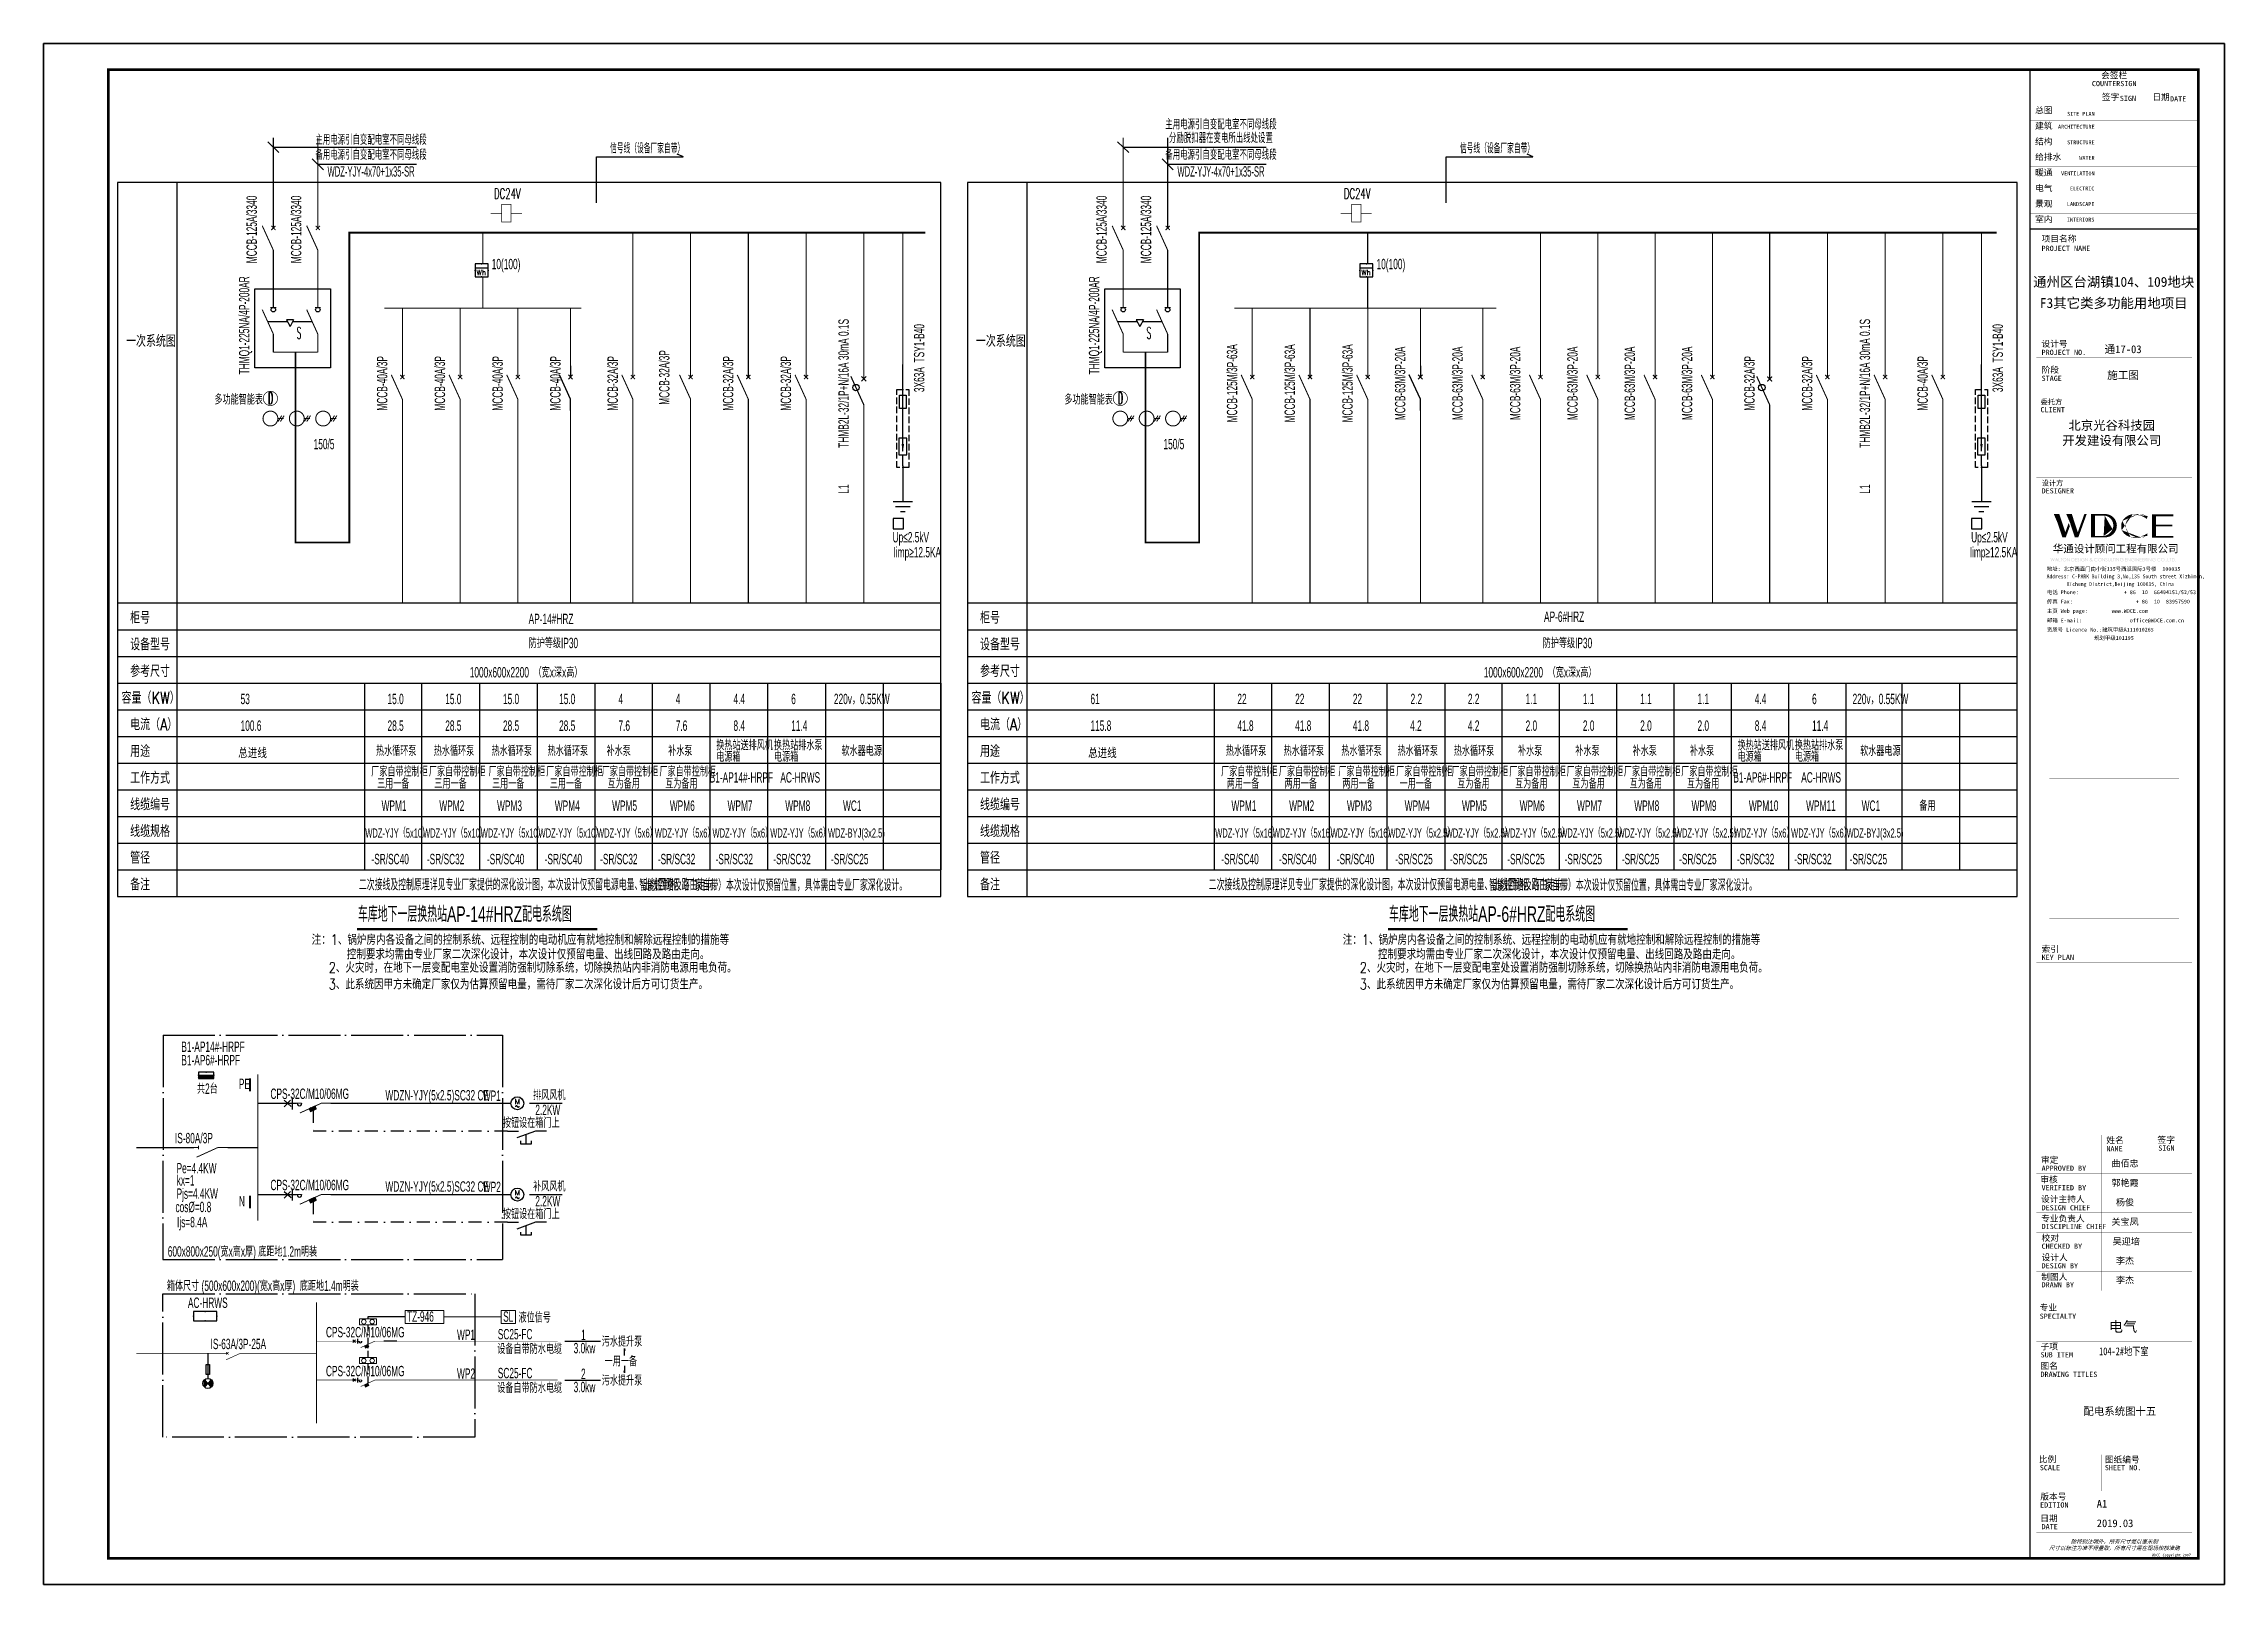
# Model space of a CAD drawing. Extents: x 776418 to 2076422, y -1170708 to 498544.
# Drawn here: x 908431 to 992531, y -1096410 to -1037010 of the extents above; entities that cross this region are included whole.
import ezdxf
from ezdxf.enums import TextEntityAlignment as Align

# ---------------------------------------------------------------- set-up
doc = ezdxf.new("R2010")
doc.units = 0
doc.header["$LTSCALE"] = 1000
doc.header["$MEASUREMENT"] = 0
for name, pattern in [('DASH', [0.35, 0.25, -0.1]), ('DASHDOT', [1, 0.5, -0.25, 0, -0.25]), ('DASHDOT2', [0.5, 0.25, -0.125, 0, -0.125]), ('DOTE', [2.42, 2, -0.2, 0.02, -0.2])]:
    doc.linetypes.add(name, pattern=pattern)
doc.layers.get('0').update_dxf_attribs({"linetype": 'CONTINUOUS'})
for name, color, linetype in [('D-TEXT', 7, 'CONTINUOUS'), ('DIM-动力', 3, 'CONTINUOUS'), ('DIM-照明', 3, 'CONTINUOUS'), ('DIM-箱柜', 3, 'CONTINUOUS'), ('DOTLN', 2, 'DASH'), ('EL-TEXT', 3, 'CONTINUOUS'), ('ELEMENT', 3, 'CONTINUOUS'), ('EQUIP-动力', 3, 'CONTINUOUS'), ('EQUIP-箱柜', 3, 'CONTINUOUS'), ('PUB_TEXT', 255, 'CONTINUOUS'), ('SHEET_LINE', 6, 'CONTINUOUS'), ('SHEET_TEXT', 7, 'CONTINUOUS'), ('TEL_TITLE', 7, 'CONTINUOUS'), ('TEXT', 7, 'CONTINUOUS'), ('TH_WIRE4', 7, 'CONTINUOUS'), ('WIRE-动力', 2, 'CONTINUOUS'), ('WIRE-照明', 1, 'CONTINUOUS'), ('WIRE-系统', 4, 'CONTINUOUS'), ('WIRE-通讯', 4, 'CONTINUOUS'), ('字', 7, 'CONTINUOUS'), ('电气专业一审修改', 12, 'CONTINUOUS')]:
    doc.layers.add(name, color=color, linetype=linetype)
doc.layers.add('层1', color=7, linetype='CONTINUOUS', lineweight=0)
doc.styles.add('_HZTXT', font='txt.shx', dxfattribs={"width": 0.8, "bigfont": 'HZTXT.shx'})
doc.styles.add('_JD', font='ros.shx', dxfattribs={"width": 0.8, "bigfont": 'JD.shx'})
doc.styles.add('_SIMPLEX', font='SIMPLEX.shx', dxfattribs={"width": 0.8})
doc.styles.add('_TCH_LABEL', font='COMPLEX', dxfattribs={"bigfont": 'GBCBIG'})
doc.styles.add('_TEL_DIM', font='SIMPLEX', dxfattribs={"width": 0.7, "height": 3.5, "bigfont": 'HZTXT'})
doc.styles.add('B', font='ros.shx', dxfattribs={"width": 0.8, "bigfont": 'jd.shx'})
doc.styles.add('HZ', font='ros.shx', dxfattribs={"bigfont": 'jd.shx'})
doc.styles.add('HZF', font='complex.shx', dxfattribs={"bigfont": 'hztxt.shx'})
doc.styles.get("Standard").update_dxf_attribs({"font": 'gbenor.shx', "bigfont": 'gbcbig.shx'})
doc.styles.add('华文细黑', font='STXIHEI.TTF')

msp = doc.modelspace()

# ---------------------------------------------------------------- texts
at = {"layer": 'D-TEXT', "style": '_JD', "width": 0.6}
for s, p in [('MCCB-125A/3340', (916655, -1044174)), ('MCCB-125A/3340', (918370, -1044174)), ('MCCB-125A/3340', (949430, -1044174)), ('MCCB-125A/3340', (951144, -1044174)), ('THMB2L-32/1P+N/16A 30mA 0.1S', (939482, -1050107)), ('THMB2L-32/1P+N/16A 30mA 0.1S', (978867, -1050107)), ('MCCB-125M/3P-63A', (954462, -1050107)), ('MCCB-125M/3P-63A', (956688, -1050107)), ('MCCB-125M/3P-63A', (958915, -1050107)), ('MCCB-63M/3P-20A', (960945, -1050107)), ('MCCB-63M/3P-20A', (963155, -1050107)), ('MCCB-63M/3P-20A', (965381, -1050107)), ('MCCB-63M/3P-20A', (967590, -1050107)), ('MCCB-63M/3P-20A', (969800, -1050107)), ('MCCB-63M/3P-20A', (972009, -1050107)), ('MCCB-40A/3P', (921687, -1050107)), ('MCCB-40A/3P', (923913, -1050107)), ('MCCB-40A/3P', (926140, -1050107)), ('MCCB-40A/3P', (928366, -1050107)), ('MCCB-32A/3P', (930576, -1050107)), ('MCCB-32A/3P', (932567, -1049881)), ('MCCB-32A/3P', (935029, -1050107)), ('MCCB-32A/3P', (937255, -1050107)), ('MCCB-32A/3P', (974415, -1050107)), ('MCCB-32A/3P', (976641, -1050107)), ('MCCB-40A/3P', (981094, -1050107)), ('L1', (939482, -1054181)), ('L1', (978867, -1054181))]:
    msp.add_text(s, height=400, rotation=90, dxfattribs=at).set_placement(p, align=Align.CENTER)
for s, rotation, p in [('THMQ1-225NA/4P-200AR', 90, (916366, -1049762)), ('THMQ1-225NA/4P-200AR', 90, (949141, -1049762)), ('3X63A  TSY1-B40', 90, (942396, -1050445)), ('3X63A  TSY1-B40', 90, (983991, -1050445)), ('B1-AP14#-HRPF', 359.99998, (913743, -1075883)), ('B1-AP6#-HRPF', 359.99998, (913743, -1076400)), ('共2台', 359.99998, (914346, -1077499)), ('PE', 359.99998, (915961, -1077315)), ('CPS-32C/M10/06MG', 359.99998, (917180, -1077695)), ('排风风机', 359.99998, (927308, -1077746)), ('WDZN-YJY(5x2.5)SC32 CE', 359.99998, (921613, -1077753)), ('WP1', 359.99998, (925368, -1077770)), ('2.2KW', 359.99998, (927394, -1078317, -124)), ('IS-80A/3P', 359.99998, (913496, -1079405)), ('按钮设在箱门上', 359.99998, (926145, -1078810, 0)), ('Pe=4.4KW', 359.99998, (913557, -1080564)), ('kx=1', 359.99998, (913564, -1081033)), ('Pjs=4.4KW', 359.99998, (913557, -1081546)), ('N', 359.99998, (915961, -1081832)), ('CPS-32C/M10/06MG', 359.99998, (917180, -1081213)), ('WDZN-YJY(5x2.5)SC32 CE', 359.99998, (921613, -1081270)), ('WP2', 359.99998, (925368, -1081287)), ('补风风机', 359.99998, (927308, -1081264)), ('2.2KW', 359.99998, (927394, -1081835, -124)), ('cos%%C=0.8', 359.99998, (913516, -1082060)), ('Ijs=8.4A', 359.99998, (913577, -1082645)), ('按钮设在箱门上', 359.99998, (926145, -1082328, 0)), ('600x800x250(宽x高x厚) 底距地1.2m明装', 359.99998, (913220, -1083775, 0))]:
    msp.add_text(s, height=400, rotation=rotation, dxfattribs=at).set_placement(p)
for s, p in [('多功能智能表', (915956, -1050925)), ('多功能智能表', (948731, -1050925)), ('150/5', (919246, -1052648)), ('150/5', (952020, -1052648))]:
    msp.add_text(s, height=400, dxfattribs=at).set_placement(p, align=Align.CENTER)
at = {"layer": 'D-TEXT'}
for s, height, style, width, p in [('D', 450, '_HZTXT', 0.45, (917105, -1050894)), ('D', 450, '_HZTXT', 0.45, (949880, -1050894)), ('Up≤2.5kV', 400, '_JD', 0.6, (941171, -1056239)), ('Up≤2.5kV', 400, '_JD', 0.6, (982766, -1056239)), ('Iimp≥12.5KA', 400, '_JD', 0.6, (941206, -1056818)), ('Iimp≥12.5KA', 400, '_JD', 0.6, (982711, -1056818)), ('AP-14#HRZ', 400, '_JD', 0.6, (927135, -1059389)), ('AP-6#HRZ', 400, '_JD', 0.6, (966293, -1059304)), ('防护等级IP30', 400, '_JD', 0.6, (927135, -1060317)), ('防护等级IP30', 400, '_JD', 0.6, (966243, -1060317)), ('1000x600x2200  （宽x深x高）  ', 400, '_JD', 0.6, (924865, -1061447)), ('1000x600x2200  （宽x深x高）  ', 400, '_JD', 0.6, (963972, -1061447)), ('53', 400, '_JD', 0.6, (916028, -1062475)), ('15.0', 400, '_JD', 0.6, (921694, -1062475)), ('15.0', 400, '_JD', 0.6, (923920, -1062475)), ('15.0', 400, '_JD', 0.6, (926146, -1062475)), ('15.0', 400, '_JD', 0.6, (928310, -1062475)), ('4', 400, '_JD', 0.6, (930599, -1062475)), ('4', 400, '_JD', 0.6, (932809, -1062475)), ('4.4', 400, '_JD', 0.6, (935035, -1062475)), ('6', 400, '_JD', 0.6, (937262, -1062475)), ('220v，0.55KW', 400, '_JD', 0.6, (938909, -1062475)), ('61', 400, '_JD', 0.6, (948803, -1062475)), ('22', 400, '_JD', 0.6, (954468, -1062475)), ('22', 400, '_JD', 0.6, (956695, -1062475)), ('22', 400, '_JD', 0.6, (958921, -1062475)), ('2.2', 400, '_JD', 0.6, (961148, -1062475)), ('2.2', 400, '_JD', 0.6, (963357, -1062475)), ('1.1', 400, '_JD', 0.6, (965583, -1062475)), ('1.1', 400, '_JD', 0.6, (967793, -1062475)), ('1.1', 400, '_JD', 0.6, (970002, -1062475)), ('1.1', 400, '_JD', 0.6, (972212, -1062475)), ('4.4', 400, '_JD', 0.6, (974421, -1062475)), ('6', 400, '_JD', 0.6, (976630, -1062475)), ('220v，0.55KW', 400, '_JD', 0.6, (978192, -1062475)), ('100.6', 400, '_JD', 0.6, (916028, -1063504)), ('28.5', 400, '_JD', 0.6, (921694, -1063504)), ('28.5', 400, '_JD', 0.6, (923920, -1063504)), ('28.5', 400, '_JD', 0.6, (926146, -1063504)), ('28.5', 400, '_JD', 0.6, (928310, -1063504)), ('7.6', 400, '_JD', 0.6, (930599, -1063504)), ('7.6', 400, '_JD', 0.6, (932809, -1063504)), ('换热站送排风机', 400, '_JD', 0.6, (934371, -1064253)), ('8.4', 400, '_JD', 0.6, (935035, -1063504)), ('换热站排水泵', 400, '_JD', 0.6, (936598, -1064253)), ('11.4', 400, '_JD', 0.6, (937262, -1063504)), ('115.8', 400, '_JD', 0.6, (948803, -1063504)), ('41.8', 400, '_JD', 0.6, (954468, -1063504)), ('41.8', 400, '_JD', 0.6, (956695, -1063504)), ('41.8', 400, '_JD', 0.6, (958921, -1063504)), ('4.2', 400, '_JD', 0.6, (961130, -1063504)), ('4.2', 400, '_JD', 0.6, (963357, -1063504)), ('2.0', 400, '_JD', 0.6, (965583, -1063504)), ('2.0', 400, '_JD', 0.6, (967793, -1063504)), ('2.0', 400, '_JD', 0.6, (970002, -1063504)), ('2.0', 400, '_JD', 0.6, (972212, -1063504)), ('换热站送排风机', 400, '_JD', 0.6, (973757, -1064253)), ('8.4', 400, '_JD', 0.6, (974421, -1063504)), ('换热站排水泵', 400, '_JD', 0.6, (975966, -1064253)), ('11.4', 400, '_JD', 0.6, (976630, -1063504)), ('热水循环泵', 400, '_JD', 0.6, (921251, -1064471)), ('热水循环泵', 400, '_JD', 0.6, (923477, -1064471)), ('热水循环泵', 400, '_JD', 0.6, (925704, -1064471)), ('热水循环泵', 400, '_JD', 0.6, (927868, -1064471)), ('补水泵', 400, '_JD', 0.6, (930140, -1064471)), ('补水泵', 400, '_JD', 0.6, (932517, -1064471)), ('电源箱', 400, '_JD', 0.6, (934371, -1064699)), ('电源箱', 400, '_JD', 0.6, (936598, -1064699)), ('软水器电源', 400, '_JD', 0.6, (939201, -1064471)), ('热水循环泵', 400, '_JD', 0.6, (954026, -1064471)), ('热水循环泵', 400, '_JD', 0.6, (956252, -1064471)), ('热水循环泵', 400, '_JD', 0.6, (958478, -1064471)), ('热水循环泵', 400, '_JD', 0.6, (960642, -1064471)), ('热水循环泵', 400, '_JD', 0.6, (962814, -1064471)), ('补水泵', 400, '_JD', 0.6, (965291, -1064471)), ('补水泵', 400, '_JD', 0.6, (967501, -1064471)), ('补水泵', 400, '_JD', 0.6, (969710, -1064471)), ('补水泵', 400, '_JD', 0.6, (971920, -1064471)), ('电源箱', 400, '_JD', 0.6, (973757, -1064699)), ('电源箱', 400, '_JD', 0.6, (975966, -1064699)), ('软水器电源', 400, '_JD', 0.6, (978485, -1064471)), ('厂家自带控制柜', 400, '_JD', 0.6, (921064, -1065268)), ('三用一备', 400, '_JD', 0.6, (921289, -1065732)), ('厂家自带控制柜', 400, '_JD', 0.6, (923290, -1065268)), ('三用一备', 400, '_JD', 0.6, (923498, -1065732)), ('厂家自带控制柜', 400, '_JD', 0.6, (925588, -1065268)), ('三用一备', 400, '_JD', 0.6, (925724, -1065732)), ('厂家自带控制柜', 400, '_JD', 0.6, (927814, -1065268)), ('三用一备', 400, '_JD', 0.6, (927951, -1065732)), ('厂家自带控制柜', 400, '_JD', 0.6, (929953, -1065268)), ('互为备用', 400, '_JD', 0.6, (930177, -1065732)), ('厂家自带控制柜', 400, '_JD', 0.6, (932179, -1065268)), ('互为备用', 400, '_JD', 0.6, (932404, -1065732)), ('B1-AP14#-HRPF', 400, '_JD', 0.6, (934118, -1065498)), ('AC-HRWS', 400, '_JD', 0.6, (936844, -1065498)), ('厂家自带控制柜', 400, '_JD', 0.6, (953839, -1065268)), ('两用一备', 400, '_JD', 0.6, (954063, -1065732)), ('厂家自带控制柜', 400, '_JD', 0.6, (956065, -1065268)), ('两用一备', 400, '_JD', 0.6, (956290, -1065732)), ('厂家自带控制柜', 400, '_JD', 0.6, (958362, -1065268)), ('两用一备', 400, '_JD', 0.6, (958516, -1065732)), ('厂家自带控制柜', 400, '_JD', 0.6, (960589, -1065268)), ('一用一备', 400, '_JD', 0.6, (960725, -1065732)), ('厂家自带控制柜', 400, '_JD', 0.6, (962727, -1065268)), ('互为备用', 400, '_JD', 0.6, (962952, -1065732)), ('厂家自带控制柜', 400, '_JD', 0.6, (964954, -1065268)), ('互为备用', 400, '_JD', 0.6, (965178, -1065732)), ('厂家自带控制柜', 400, '_JD', 0.6, (967163, -1065268)), ('互为备用', 400, '_JD', 0.6, (967388, -1065732)), ('厂家自带控制柜', 400, '_JD', 0.6, (969373, -1065268)), ('互为备用', 400, '_JD', 0.6, (969597, -1065732)), ('厂家自带控制柜', 400, '_JD', 0.6, (971582, -1065268)), ('互为备用', 400, '_JD', 0.6, (971807, -1065732)), ('B1-AP6#-HRPF', 400, '_JD', 0.6, (973595, -1065498)), ('AC-HRWS', 400, '_JD', 0.6, (976213, -1065498)), ('WPM1', 400, '_JD', 0.6, (921465, -1066589)), ('WPM2', 400, '_JD', 0.6, (923692, -1066589)), ('WPM3', 400, '_JD', 0.6, (925918, -1066589)), ('WPM4', 400, '_JD', 0.6, (928145, -1066589)), ('WPM5', 400, '_JD', 0.6, (930354, -1066589)), ('WPM6', 400, '_JD', 0.6, (932581, -1066589)), ('WPM7', 400, '_JD', 0.6, (934807, -1066589)), ('WPM8', 400, '_JD', 0.6, (937033, -1066589)), ('WC1', 400, '_JD', 0.6, (939260, -1066589)), ('WPM1', 400, '_JD', 0.6, (954240, -1066589)), ('WPM2', 400, '_JD', 0.6, (956466, -1066589)), ('WPM3', 400, '_JD', 0.6, (958693, -1066589)), ('WPM4', 400, '_JD', 0.6, (960919, -1066589)), ('WPM5', 400, '_JD', 0.6, (963129, -1066589)), ('WPM6', 400, '_JD', 0.6, (965355, -1066589)), ('WPM7', 400, '_JD', 0.6, (967565, -1066589)), ('WPM8', 400, '_JD', 0.6, (969774, -1066589)), ('WPM9', 400, '_JD', 0.6, (971983, -1066589)), ('WPM10', 400, '_JD', 0.6, (974193, -1066589)), ('WPM11', 400, '_JD', 0.6, (976402, -1066589)), ('WC1', 400, '_JD', 0.6, (978544, -1066589)), ('备用', 400, '_JD', 0.6, (980770, -1066589)), ('WDZ-YJY（5x10）', 350, '_JD', 0.6, (920838, -1067618)), ('WDZ-YJY（5x10）', 350, '_JD', 0.6, (923065, -1067618)), ('WDZ-YJY（5x10）', 350, '_JD', 0.6, (925291, -1067618)), ('WDZ-YJY（5x10）', 350, '_JD', 0.6, (927518, -1067618)), ('WDZ-YJY（5x6）', 350, '_JD', 0.6, (929775, -1067618)), ('WDZ-YJY（5x6）', 350, '_JD', 0.6, (932001, -1067618)), ('WDZ-YJY（5x6）', 350, '_JD', 0.6, (934227, -1067618)), ('WDZ-YJY（5x6）', 350, '_JD', 0.6, (936454, -1067618)), ('WDZ-YJY（5x16）', 350, '_JD', 0.6, (953613, -1067618)), ('WDZ-YJY（5x16）', 350, '_JD', 0.6, (955839, -1067618)), ('WDZ-YJY（5x16）', 350, '_JD', 0.6, (958066, -1067618)), ('WDZ-YJY（5x2.5）', 350, '_JD', 0.6, (960292, -1067618)), ('WDZ-YJY（5x2.5）', 350, '_JD', 0.6, (962502, -1067618)), ('WDZ-YJY（5x2.5）', 350, '_JD', 0.6, (964711, -1067618)), ('WDZ-YJY（5x2.5）', 350, '_JD', 0.6, (966921, -1067618)), ('WDZ-YJY（5x2.5）', 350, '_JD', 0.6, (969130, -1067618)), ('WDZ-YJY（5x2.5）', 350, '_JD', 0.6, (971339, -1067618)), ('WDZ-YJY（5x6）', 350, '_JD', 0.6, (973613, -1067618)), ('WDZ-YJY（5x6）', 350, '_JD', 0.6, (975823, -1067618)), ('WDZ-BYJ(3x2.5)', 350, '_JD', 0.6, (938680, -1067618)), ('WDZ-BYJ(3x2.5)', 350, '_JD', 0.6, (977964, -1067618)), ('-SR/SC40', 400, '_JD', 0.6, (921074, -1068647)), ('-SR/SC32', 400, '_JD', 0.6, (923212, -1068647)), ('-SR/SC40', 400, '_JD', 0.6, (925527, -1068647)), ('-SR/SC40', 400, '_JD', 0.6, (927753, -1068647)), ('-SR/SC32', 400, '_JD', 0.6, (929892, -1068647)), ('-SR/SC32', 400, '_JD', 0.6, (932118, -1068647)), ('-SR/SC32', 400, '_JD', 0.6, (934344, -1068647)), ('-SR/SC32', 400, '_JD', 0.6, (936571, -1068647)), ('-SR/SC25', 400, '_JD', 0.6, (938797, -1068647)), ('-SR/SC40', 400, '_JD', 0.6, (953848, -1068647)), ('-SR/SC40', 400, '_JD', 0.6, (956075, -1068647)), ('-SR/SC40', 400, '_JD', 0.6, (958301, -1068647)), ('-SR/SC25', 400, '_JD', 0.6, (960556, -1068647)), ('-SR/SC25', 400, '_JD', 0.6, (962666, -1068647)), ('-SR/SC25', 400, '_JD', 0.6, (964876, -1068647)), ('-SR/SC25', 400, '_JD', 0.6, (967085, -1068647)), ('-SR/SC25', 400, '_JD', 0.6, (969294, -1068647)), ('-SR/SC25', 400, '_JD', 0.6, (971504, -1068647)), ('-SR/SC32', 400, '_JD', 0.6, (973730, -1068647)), ('-SR/SC32', 400, '_JD', 0.6, (975940, -1068647)), ('-SR/SC25', 400, '_JD', 0.6, (978081, -1068647)), ('箱体尺寸 (500x600x200)(宽x高x厚)  底距地1.4m明装', 400, '_JD', 0.6, (913185, -1085097, 0)), ('AC-HRWS', 400, '_JD', 0.6, (913997, -1085752, 0)), ('CPS-32C/M10/06MG', 400, '_JD', 0.6, (919320, -1086886, 0)), ('TZ-946', 400, '_JD', 0.6, (922446, -1086284, 0)), ('SC25-FC', 400, '_JD', 0.6, (925947, -1086964, 0)), ('SL', 400, '_JD', 0.6, (926153, -1086285, 0)), ('液位信号', 400, '_JD', 0.6, (926745, -1086317, 0)), ('IS-63A/3P-25A', 400, '_JD', 0.6, (914871, -1087342, 0)), ('WP1', 400, '_JD', 0.6, (924373, -1086985, 0)), ('设备自带防水电缆', 400, '_JD', 0.6, (925928, -1087529, 0)), ('3.0kw', 400, '_JD', 0.6, (928871, -1087501, 0)), ('1', 400, '_JD', 0.6, (929157, -1086992, 0)), ('污水提升泵', 400, '_JD', 0.6, (929957, -1087245, 0)), ('CPS-32C/M10/06MG', 400, '_JD', 0.6, (919320, -1088386, 0)), ('WP2', 400, '_JD', 0.6, (924373, -1088485, 0)), ('SC25-FC', 400, '_JD', 0.6, (925947, -1088464, 0)), ('2', 400, '_JD', 0.6, (929157, -1088492, 0)), ('一用一备', 400, '_JD', 0.6, (930067, -1088007, 0)), ('设备自带防水电缆', 400, '_JD', 0.6, (925928, -1089029, 0)), ('3.0kw', 400, '_JD', 0.6, (928871, -1089001, 0)), ('污水提升泵', 400, '_JD', 0.6, (929957, -1088745, 0))]:
    msp.add_text(s, height=height, dxfattribs=dict(at, style=style, width=width)).set_placement(p)
at = {"layer": 'D-TEXT', "style": '_HZTXT', "width": 0.45, "flags": 9}
for p in [(918195, -1048387), (950969, -1048387)]:
    msp.add_attdef('S', p, '电流互感器', height=450, dxfattribs=at)
at = {"layer": 'D-TEXT', "style": '_HZTXT', "width": 0.45, "flags": 1}
for p in [(917178, -1050688), (949953, -1050688)]:
    msp.add_attdef('D', text='电流表', height=450, dxfattribs=at).set_placement(p, align=Align.MIDDLE_CENTER)
at = {"layer": 'DIM-照明'}
for s, height, style, width, p in [('信号线（设备厂家自带）', 400, 'B', 0.5, (930276, -1041241)), ('信号线（设备厂家自带）', 400, 'B', 0.5, (963050, -1041241)), ('DC24V', 400, '_SIMPLEX', 0.6, (925802, -1042992)), ('DC24V', 400, '_SIMPLEX', 0.6, (958577, -1042992)), ('一次系统图', 457.1, 'HZF', 0.8, (911612, -1048705)), ('一次系统图', 457.1, 'HZF', 0.8, (944386, -1048705)), ('柜号', 457.1, 'HZF', 0.8, (911769, -1059371)), ('柜号', 457.1, 'HZF', 0.8, (944544, -1059371)), ('设备型号', 457.1, 'HZF', 0.8, (911769, -1060400)), ('设备型号', 457.1, 'HZF', 0.8, (944544, -1060400)), ('参考尺寸', 457.1, 'HZF', 0.8, (911769, -1061428)), ('参考尺寸', 457.1, 'HZF', 0.8, (944544, -1061428)), ('容量（KW）', 457.1, 'HZF', 0.8, (911438, -1062457)), ('容量（KW）', 457.1, 'HZF', 0.8, (944213, -1062457)), ('电流（A）', 457.1, 'HZF', 0.8, (911769, -1063486)), ('电流（A）', 457.1, 'HZF', 0.8, (944544, -1063486)), ('用途', 457.1, 'HZF', 0.8, (911769, -1064514)), ('总进线', 400, 'HZF', 0.8, (915938, -1064561)), ('用途', 457.1, 'HZF', 0.8, (944544, -1064514)), ('总进线', 400, 'HZF', 0.8, (948712, -1064561)), ('工作方式', 457.1, 'HZF', 0.8, (911769, -1065543)), ('工作方式', 457.1, 'HZF', 0.8, (944544, -1065543)), ('线缆编号', 457.1, 'HZF', 0.8, (911769, -1066571)), ('线缆编号', 457.1, 'HZF', 0.8, (944544, -1066571)), ('线缆规格', 457.1, 'HZF', 0.8, (911769, -1067600)), ('线缆规格', 457.1, 'HZF', 0.8, (944544, -1067600)), ('管径', 457.1, 'HZF', 0.8, (911769, -1068628)), ('管径', 457.1, 'HZF', 0.8, (944544, -1068628)), ('备注', 457.1, 'HZF', 0.8, (911769, -1069657)), ('二次接线及控制原理详见专业厂家提供的深化设计图，本次设计仅预留电源电量、出线回路及路由走向。', 450, 'HZF', 0.5, (920588, -1069657)), ('智能控制柜（厂家自带）本次设计仅预留位置，具体需由专业厂家深化设计。', 450, 'HZF', 0.5, (931406, -1069675)), ('备注', 457.1, 'HZF', 0.8, (944544, -1069657)), ('二次接线及控制原理详见专业厂家提供的深化设计图，本次设计仅预留电源电量、出线回路及路由走向。', 450, 'HZF', 0.5, (953363, -1069657)), ('智能控制柜（厂家自带）本次设计仅预留位置，具体需由专业厂家深化设计。', 450, 'HZF', 0.5, (964181, -1069675)), ('注：1、锅炉房内各设备之间的控制系统、远程控制的电动机应有就地控制和解除远程控制的措施等', 400, 'HZF', 0.8, (918769, -1071756)), ('注：1、锅炉房内各设备之间的控制系统、远程控制的电动机应有就地控制和解除远程控制的措施等', 400, 'HZF', 0.8, (958533, -1071756)), ('控制要求均需由专业厂家二次深化设计，本次设计仅预留电量、出线回路及路由走向。', 400, 'HZF', 0.8, (920124, -1072316)), ('控制要求均需由专业厂家二次深化设计，本次设计仅预留电量、出线回路及路由走向。', 400, 'HZF', 0.8, (959889, -1072316)), ('2、火灾时，在地下一层变配电室处设置消防强制切除系统，切除换热站内非消防电源用电负荷。', 400, 'HZF', 0.8, (919427, -1072829)), ('3、此系统因甲方未确定厂家仅为估算预留电量，需待厂家二次深化设计后方可订货生产。', 400, 'HZF', 0.8, (919427, -1073471)), ('2、火灾时，在地下一层变配电室处设置消防强制切除系统，切除换热站内非消防电源用电负荷。', 400, 'HZF', 0.8, (959191, -1072829)), ('3、此系统因甲方未确定厂家仅为估算预留电量，需待厂家二次深化设计后方可订货生产。', 400, 'HZF', 0.8, (959191, -1073471))]:
    msp.add_text(s, height=height, dxfattribs=dict(at, style=style, width=width)).set_placement(p)
at = {"layer": 'EL-TEXT', "style": '华文细黑'}
msp.add_text('配电系统图十五', height=294, dxfattribs=at).set_placement((987098, -1089882))
at = {"layer": 'PUB_TEXT', "style": '_JD', "width": 0.6}
for p in [(925713, -1045707), (959836, -1045707)]:
    msp.add_text('10(100)', height=400, dxfattribs=at).set_placement(p)
at = {"layer": 'SHEET_TEXT', "style": '华文细黑'}
msp.add_text('吴迎培', height=250, dxfattribs=at).set_placement((988223, -1083063), align=Align.TOP_LEFT)
for tag, p in [('曲佰忠', (988700, -1080056)), ('郭艳霞', (988700, -1080806)), ('杨俊', (988700, -1081556)), ('关宝凤', (988700, -1082306)), ('李杰', (988700, -1083806)), ('李杰', (988700, -1084556))]:
    msp.add_attdef(tag, text='', height=250, dxfattribs=at).set_placement(p, align=Align.TOP_CENTER)
at = {"layer": 'TEXT', "color": 7, "style": 'HZ', "width": 0.67}
for s, p in [('车库地下一层换热站AP-14#HRZ配电系统图', (920552, -1070870)), ('车库地下一层换热站AP-6#HRZ配电系统图', (960316, -1070870))]:
    msp.add_text(s, height=600, dxfattribs=at).set_placement(p)
at = {"layer": '字', "style": '华文细黑', "width": 0.75}
msp.add_text('104-2#地下室', height=300, dxfattribs=at).set_placement((987698, -1087574))
at = {"layer": '电气专业一审修改', "color": 4, "style": '_JD', "width": 0.55}
for s, p in [('主用电源引自变配电室不同母线段', (953834, -1040320)), ('备用电源引自变配电室不同母线段', (921059, -1041490)), ('主用电源引自变配电室不同母线段', (921059, -1040911)), ('备用电源引自变配电室不同母线段', (953834, -1041490)), ('分励脱扣器在变电所出线处设置', (953834, -1040841))]:
    msp.add_text(s, height=400, dxfattribs=at).set_placement(p, align=Align.CENTER)
for p in [(919381, -1042138), (952155, -1042138)]:
    msp.add_text('WDZ-YJY-4x70+1x35-SR', height=400, dxfattribs=at).set_placement(p)

# ---------------------------------------------------------------- blocks, each defined once
blk = doc.blocks.new('$element$00000576')
for points in [[(0, 0), (0, -0.25)], [(0, -1), (0, -0.75), (-0.25, -0.2)], [(-0.047, -0.297), (0.047, -0.203)], [(-0.047, -0.203), (0.047, -0.297)]]:
    blk.add_lwpolyline(points)
at = {"flags": 9}
blk.add_attdef('S', (0, 0), '', height=0.00000667, dxfattribs=at)
blk = doc.blocks.new('$element$00000497')
at = {"const_width": 0.0233}
for points in [[(0, 0), (0, -0.25)], [(0, -1), (0, -0.75), (-0.25, -0.2)], [(-0.047, -0.297), (0.047, -0.203)], [(-0.047, -0.203), (0.047, -0.297)]]:
    blk.add_lwpolyline(points, dxfattribs=at)
at = {"flags": 9}
blk.add_attdef('S', (0, 0), '', height=0.00000667, dxfattribs=at)
blk = doc.blocks.new('$element$00000335')
at = {"const_width": 0.0233}
for points in [[(0, 0), (0, -0.35)], [(-0.283, -0.35), (0.283, -0.35), (0.283, -0.65), (-0.283, -0.65), (-0.283, -0.35)], [(0, -1), (0, -0.65)]]:
    blk.add_lwpolyline(points, dxfattribs=at)
at = {"flags": 9}
blk.add_attdef('S', (0, 0), '', height=0.00000667, dxfattribs=at)
blk = doc.blocks.new('M_M24')
for p, q in [((-0.25, -0.375), (0.25, -0.375)), ((-0.1875, -0.5), (0.1875, -0.5)), ((-0.0625, -0.625), (0.0625, -0.625))]:
    blk.add_line(p, q)
blk.add_lwpolyline([(0, 0), (0, -0.375)])
at = {"width": 0.8, "flags": 9}
blk.add_attdef('S', (0.25, -0.5), '', height=0.2, dxfattribs=at)
blk = doc.blocks.new('M_M17')
for p, q in [((-0.1, -0.717), (-0.1, -0.283)), ((-0.1, -0.283), (0.1, -0.283)), ((0, -0.383), (0, -0.717)), ((0.1, -0.283), (0.1, -0.717)), ((0.1, -0.717), (-0.1, -0.717))]:
    blk.add_line(p, q)
for points in [[(0, 0), (0, -0.283)], [(0, -0.717), (0, -1)]]:
    blk.add_lwpolyline(points)
for points in [[(-0.033, -0.567), (0.033, -0.567), (0, -0.367), (0.033, -0.567)], [(0.033, -0.567), (0, -0.367), (-0.033, -0.567), (0.033, -0.567)], [(0, -0.367), (-0.033, -0.567), (0.033, -0.567), (0, -0.367)]]:
    blk.add_solid(points)
at = {"width": 0.8, "flags": 9}
blk.add_attdef('S', (0.25, -0.5), '', height=0.2, dxfattribs=at)
blk = doc.blocks.new('$element$00000523')
at = {"const_width": 0.0233}
for points in [[(0, 0), (0, -0.15)], [(0, -1), (0, -0.75), (-0.25, -0.2)], [(-0.067, -0.15), (0.067, -0.15)]]:
    blk.add_lwpolyline(points, dxfattribs=at)
blk.add_circle((0, -0.2), 0.05)
at = {"flags": 9}
blk.add_attdef('S', (0, 0), '', height=0.00000667, dxfattribs=at)
blk = doc.blocks.new('$element$00000525')
at = {"const_width": 0.0233}
for points in [[(0, 0), (0, -0.25)], [(-0.25, -0.2), (0, -0.75), (0, -1)], [(-0.047, -0.203), (0.047, -0.297)], [(0.047, -0.203), (-0.047, -0.297)]]:
    blk.add_lwpolyline(points, dxfattribs=at)
blk.add_circle((-0.151, -0.417), 0.0615)
at = {"flags": 9}
blk.add_attdef('S', (0, 0), '', height=0.00000667, dxfattribs=at)
blk = doc.blocks.new('$element$00000577')
at = {"const_width": 0.0233}
for points in [[(0, 0), (0, -0.25)], [(-0.25, -0.2), (0, -0.75), (0, -1)]]:
    blk.add_lwpolyline(points, dxfattribs=at)
blk.add_arc((-0.008, -0.192), 0.0589, 81.8699, 278.1301)
at = {"flags": 9}
blk.add_attdef('S', (0, 0), '', height=0.00000667, dxfattribs=at)
blk = doc.blocks.new('$element$00000544')
for points in [[(-0.25, -0.333), (-0.324, -0.333), (-0.324, -0.617), (-0.25, -0.617)], [(-0.324, -0.478), (-0.087, -0.478)], [(0, -1), (0, -0.721), (-0.176, -0.235)], [(0, 0), (0, -0.283)]]:
    blk.add_lwpolyline(points)
at = {"flags": 9}
blk.add_attdef('S', (0, 0), '', height=0.00000667, dxfattribs=at)
blk = doc.blocks.new('$equip$00001811')
blk.add_circle((0, 0), 0.5)
for centre, radius, start, end in [((-0.07, -0.27), 0.0768, 17.2272, 184.2164), ((0.07, -0.23), 0.0769, 197.2591, 5.1179)]:
    blk.add_arc(centre, radius, start, end)
at = {"color": 7, "style": '_TEL_DIM'}
blk.add_attdef('$TEXT$', text='', height=0.4, dxfattribs=at).set_placement((0, 0.14), align=Align.MIDDLE_CENTER)
at = {"color": 7, "style": '_TEL_DIM', "flags": 1}
blk.add_attdef('A', text='', height=0.00002, dxfattribs=at).set_placement((0, 0), align=Align.MIDDLE_CENTER)
blk = doc.blocks.new('*X12')
at = {"color": 0}
for p, q in [((-250, 33), (-183, 100)), ((-250, 68), (-218, 100)), ((-247, 0), (-147, 100)), ((-212, 0), (-112, 100)), ((-177, 0), (-77, 100)), ((-141, 0), (-41, 100)), ((-106, 0), (-6, 100)), ((-71, 0), (29, 100)), ((-35, 0), (65, 100)), ((0, 0), (100, 100)), ((35, 0), (135, 100)), ((71, 0), (171, 100)), ((106, 0), (206, 100)), ((141, 0), (241, 100)), ((177, 0), (250, 73)), ((212, 0), (250, 38)), ((247, 0), (250, 3))]:
    blk.add_line(p, q, dxfattribs=at)
blk = doc.blocks.new('$equip$00001414')
for p, q in [((0.75, 0.6), (-0.75, 0.6)), ((-0.75, 0.6), (-0.75, 0)), ((-0.75, 0.3), (0.75, 0.3)), ((-0.75, 0), (0.75, 0)), ((0.75, 0), (0.75, 0.6))]:
    blk.add_line(p, q)
at = {"const_width": 0.3}
blk.add_lwpolyline([(-0.75, 0.15), (0.75, 0.15)], dxfattribs=at)
for p in [(-0.75, 0.3), (0, 0.6), (0, 0), (0.75, 0.3)]:
    blk.add_point(p)
at = {"xscale": 0.00300000000061118, "yscale": 0.00300000000061118, "zscale": 0.00300000000061118}
blk.add_blockref('*X12', (0, 0), dxfattribs=at)
at = {"style": '_TCH_LABEL', "flags": 9}
blk.add_attdef('A', (0, 0), '', height=0.00002, dxfattribs=at)
blk = doc.blocks.new('$element$00000578')
at = {"const_width": 0.0233}
for points in [[(0, 0), (0, -0.25)], [(0, -1), (0, -0.75), (-0.25, -0.2)], [(-0.05, -0.25), (0.05, -0.25)]]:
    blk.add_lwpolyline(points, dxfattribs=at)
at = {"flags": 9}
blk.add_attdef('S', (0, 0), '', height=0.00000667, dxfattribs=at)
blk = doc.blocks.new('$element$00000596')
at = {"const_width": 0.0233}
for points in [[(0, 0), (0, -0.25)], [(-0.25, -0.2), (0, -0.75), (0, -1)]]:
    blk.add_lwpolyline(points, dxfattribs=at)
blk.add_arc((-0.008, -0.192), 0.0589, 81.8699, 278.1301)
at = {"flags": 9}
blk.add_attdef('S', (0, 0), '', height=0.00000667, dxfattribs=at)
blk = doc.blocks.new('KBO')
at = {"lineweight": 30}
for p, q in [((-1003, -47), (-1097, 47)), ((-1097, -47), (-1003, 47))]:
    blk.add_line(p, q, dxfattribs=at)
at = {"color": 2, "lineweight": 25}
blk.add_line((-921, 91), (-921, -91), dxfattribs=at)
at = {"color": 2}
for p, q in [((-644, -187), (-514, -129)), ((-641, -193), (-511, -135)), ((-638, -199), (-509, -141)), ((-636, -205), (-506, -147)), ((-633, -211), (-503, -153)), ((-630, -217), (-501, -159)), ((-628, -222), (-498, -165)), ((-625, -228), (-495, -171)), ((-623, -234), (-493, -177)), ((-620, -240), (-490, -182)), ((-617, -246), (-487, -188)), ((-615, -252), (-485, -194)), ((-612, -258), (-482, -200)), ((-609, -264), (-480, -206))]:
    blk.add_line(p, q, dxfattribs=at)
blk.add_lwpolyline([(-645, -183), (-515, -125), (-478, -210), (-608, -268)], close=True)
at = {"layer": 'ELEMENT', "xscale": 999.9899999999907, "yscale": 999.9899999999907, "zscale": 999.9899999999907, "rotation": 90}
blk.add_blockref('$element$00000596', (-1000, 0), dxfattribs=at)
blk = doc.blocks.new('$equip$00001413')
for p, q in [((0.75, 0.6), (-0.75, 0.6)), ((-0.75, 0.6), (-0.75, 0)), ((-0.75, 0), (0.75, 0)), ((0.75, 0), (0.75, 0.6))]:
    blk.add_line(p, q)
for p in [(-0.75, 0.3), (0, 0.6), (0, 0), (0.75, 0.3)]:
    blk.add_point(p)
at = {"style": '_TCH_LABEL', "flags": 9}
blk.add_attdef('A', (0, 0), '', height=0.00002, dxfattribs=at)
blk = doc.blocks.new('A$C00115E70')
at = {"layer": 'WIRE-通讯', "ltscale": 0.001}
blk.add_lwpolyline([(-84100, 59400), (0, 59400), (0, 0), (-84100, 0)], close=True, dxfattribs=at)
blk = doc.blocks.new('WDCE Copyright200X')
at = {"const_width": 0.016}
blk.add_lwpolyline([(-10.6, 1.26, 1), (-11.4, 1.26, 1)], format="xyb", close=True, dxfattribs=at)
at = {"style": '华文细黑'}
for s, p in [('WDCE ', (-11.46, 0.5)), ('     Copyright ', (-3.51, 0.5))]:
    blk.add_text(s, height=1, dxfattribs=at).set_placement(p, align=Align.BOTTOM_RIGHT)
blk.add_text('c', height=0.6, dxfattribs=at).set_placement((-11.04, 1.35), align=Align.MIDDLE_CENTER)
blk.add_attdef('200X', text='', height=1, dxfattribs=at).set_placement((-0.45, 0.5), align=Align.BOTTOM_RIGHT)
blk = doc.blocks.new('A$C69861949')
at = {"ltscale": 0.001}
h = blk.add_hatch(color=1, dxfattribs=at)
edge = h.paths.add_edge_path()
edge.add_line((6.19, 4.5), (5.72, 5.69))
edge.add_line((5.72, 5.69), (4.44, 2.16))
edge.add_line((4.44, 2.16), (2.13, 9.19))
edge.add_line((2.13, 9.19), (0, 9.19))
edge.add_arc((-16.38, 0.19), 18.69, 17.58721, 28.77623, ccw=False)
edge.add_line((1.43, 5.84), (3.29, 0.2))
edge.add_line((3.29, 0.2), (4.63, 0.2))
edge.add_line((4.63, 0.2), (6.19, 4.5))
h = blk.add_hatch(color=256, dxfattribs=at)
edge = h.paths.add_edge_path()
edge.add_line((12.68, 9.16), (11.78, 9.16))
edge.add_line((11.78, 9.16), (9.25, 2.16))
edge.add_line((9.25, 2.16), (6.94, 9.19))
edge.add_line((6.94, 9.19), (4.81, 9.19))
edge.add_arc((-11.57, 0.19), 18.69, 17.58721, 28.77623, ccw=False)
edge.add_line((6.25, 5.84), (8.1, 0.2))
edge.add_line((8.1, 0.2), (9.45, 0.2))
edge.add_line((9.45, 0.2), (12.68, 9.16))
h = blk.add_hatch(color=256, dxfattribs=at)
edge = h.paths.add_edge_path(flags=16)
edge.add_line((15.83, 8.57), (19.63, 8.57))
edge.add_arc((19.17, 4.82), 3.78, -23.14183, 82.94423, ccw=False)
edge.add_arc((18.56, 5.02), 4.42, 278.68499, 337.52631, ccw=False)
edge.add_line((19.22, 0.65), (15.83, 0.65))
edge.add_line((15.83, 0.65), (15.83, 8.57))
edge = h.paths.add_edge_path()
edge.add_line((19.82, 9.18), (14.31, 9.18))
edge.add_line((14.31, 9.18), (14.31, 0.18))
edge.add_line((14.31, 0.18), (19.82, 0.18))
edge.add_arc((19.82, 4.68), 4.5, 270, 450)
h = blk.add_hatch(color=256, dxfattribs=at)
edge = h.paths.add_edge_path()
edge.add_arc((32.12, 5.29), 4.85, 246.03927, 272.69016)
edge.add_arc((32.04, 6.93), 6.49, 272.70718, 286.02076)
edge.add_arc((32.38, 6.77), 6.25, 283.4194, 305.53004)
edge.add_line((36.01, 1.68), (36.01, 0.69))
edge.add_arc((32.99, 7.2), 7.17, 276.4266, 294.9218, ccw=False)
edge.add_arc((32.35, 12.88), 12.89, 257.71776, 276.4266, ccw=False)
edge.add_arc((30.66, 5.12), 4.95, 205.78561, 257.71776, ccw=False)
edge.add_arc((31.4, 4.47), 5.41, 157.62793, 196.11384, ccw=False)
edge.add_arc((31.4, 3.21), 6.01, 98.7561, 146.4478, ccw=False)
edge.add_arc((31.98, -1.34), 10.59, 83.99714, 98.11605, ccw=False)
edge.add_arc((32.42, 0.85), 8.38, 63.15797, 85.43526, ccw=False)
edge.add_line((36.21, 8.32), (35.86, 7.28))
edge.add_arc((31.06, 1.12), 7.81, 52.02624, 73.21555)
edge.add_arc((32.2, 4.92), 3.84, 73.21555, 96.60398)
edge.add_arc((32.39, 3.31), 5.47, 96.60398, 125.54997)
edge.add_arc((31.35, 4.76), 3.68, 125.54997, 164.03)
edge.add_arc((31.71, 4.66), 4.06, 164.03, 213.62566)
edge.add_arc((31.98, 4.83), 4.37, 213.62566, 245.27195)
blk.add_hatch(color=256, dxfattribs=at).paths.add_polyline_path([(45.65, 5.06), (39.44, 5.06), (39.44, 8.3), (46.09, 8.3), (46.09, 9.01), (37.82, 9.01), (37.82, 0), (46.09, 0), (46.09, 0.7), (39.44, 0.7), (39.44, 4.41), (45.65, 4.41)])
blk = doc.blocks.new('A$C51FB5BAD')
at = {"layer": 'SHEET_TEXT'}
h = blk.add_hatch(color=256, dxfattribs=at)
h.paths.add_polyline_path([(-886, -18950), (-883, -18943), (-875, -18940), (-867, -18943), (-864, -18950), (-867, -18958), (-875, -18961), (-883, -18958)])
h.paths.add_polyline_path([(-994, -18829), (-1021, -18829), (-1021, -18959), (-980, -18959), (-972, -18959), (-959, -18957), (-949, -18955), (-941, -18951), (-1009, -18947), (-1009, -18842), (-999, -18842), (-943, -18838), (-954, -18833), (-959, -18832), (-968, -18830), (-980, -18829)])
h.paths.add_polyline_path([(-943, -18838), (-999, -18842), (-997, -18842), (-984, -18842), (-973, -18843), (-964, -18844), (-963, -18844), (-952, -18848), (-943, -18854), (-943, -18854), (-935, -18862), (-930, -18872), (-929, -18874), (-926, -18884), (-925, -18896), (-925, -18896), (-926, -18908), (-929, -18918), (-934, -18927), (-941, -18935), (-949, -18941), (-959, -18944), (-960, -18944), (-968, -18946), (-980, -18946), (-994, -18947), (-1009, -18947), (-941, -18951), (-933, -18946), (-926, -18938), (-919, -18929), (-919, -18928), (-915, -18918), (-913, -18907), (-912, -18896), (-912, -18889), (-914, -18878), (-917, -18868), (-918, -18864), (-924, -18854), (-931, -18846), (-934, -18844)])
h.paths.add_polyline_path([(-1040, -18829), (-1111, -18829), (-1111, -18842), (-1082, -18842), (-1082, -18959), (-1069, -18959), (-1069, -18842), (-1040, -18842)])
h.paths.add_polyline_path([(-1168, -18829), (-1181, -18829), (-1181, -18959), (-1118, -18959), (-1118, -18946), (-1168, -18946)])
h.paths.add_polyline_path([(-1221, -18935), (-1209, -18941), (-1227, -18974), (-1236, -18970)])
h.paths.add_polyline_path([(-1281, -18950), (-1277, -18943), (-1270, -18940), (-1262, -18943), (-1259, -18950), (-1262, -18958), (-1270, -18961), (-1277, -18958)])
h.paths.add_polyline_path([(-1377, -18826), (-1378, -18826), (-1390, -18827), (-1400, -18830), (-1410, -18835), (-1412, -18836), (-1376, -18838), (-1365, -18839), (-1355, -18842), (-1346, -18848), (-1337, -18855), (-1330, -18863), (-1325, -18872), (-1322, -18883), (-1321, -18894), (-1321, -18894), (-1322, -18906), (-1325, -18916), (-1330, -18925), (-1337, -18934), (-1345, -18941), (-1354, -18946), (-1365, -18949), (-1376, -18949), (-1339, -18952), (-1330, -18945), (-1323, -18938), (-1316, -18928), (-1315, -18926), (-1311, -18916), (-1308, -18905), (-1307, -18894), (-1307, -18891), (-1309, -18880), (-1312, -18870), (-1316, -18860), (-1318, -18857), (-1324, -18849), (-1332, -18841), (-1341, -18835), (-1344, -18833), (-1354, -18829), (-1365, -18827)])
h.paths.add_polyline_path([(-1412, -18836), (-1421, -18843), (-1429, -18851), (-1435, -18860), (-1436, -18862), (-1441, -18873), (-1443, -18883), (-1444, -18895), (-1444, -18897), (-1443, -18908), (-1440, -18919), (-1435, -18929), (-1434, -18930), (-1427, -18939), (-1419, -18947), (-1410, -18953), (-1407, -18954), (-1397, -18959), (-1387, -18961), (-1375, -18962), (-1373, -18962), (-1362, -18961), (-1351, -18958), (-1341, -18953), (-1339, -18952), (-1376, -18949), (-1386, -18949), (-1396, -18946), (-1406, -18941), (-1414, -18933), (-1421, -18925), (-1426, -18916), (-1429, -18906), (-1431, -18895), (-1431, -18894), (-1429, -18883), (-1426, -18873), (-1422, -18863), (-1415, -18855), (-1407, -18848), (-1398, -18843), (-1387, -18840), (-1376, -18838)])
h.paths.add_polyline_path([(-1521, -18826), (-1525, -18826), (-1536, -18827), (-1547, -18830), (-1557, -18835), (-1559, -18836), (-1521, -18838), (-1511, -18839), (-1500, -18842), (-1491, -18846), (-1482, -18853), (-1474, -18861), (-1464, -18853), (-1471, -18846), (-1479, -18839), (-1489, -18833), (-1499, -18829), (-1510, -18827)])
h.paths.add_polyline_path([(-1559, -18836), (-1568, -18842), (-1576, -18850), (-1582, -18859), (-1583, -18861), (-1588, -18871), (-1590, -18882), (-1591, -18893), (-1590, -18905), (-1588, -18915), (-1584, -18925), (-1579, -18934), (-1571, -18943), (-1571, -18943), (-1563, -18950), (-1520, -18950), (-1521, -18950), (-1533, -18949), (-1543, -18946), (-1553, -18941), (-1561, -18934), (-1561, -18934), (-1568, -18925), (-1574, -18916), (-1576, -18906), (-1577, -18894), (-1577, -18894), (-1576, -18883), (-1573, -18873), (-1568, -18863), (-1561, -18855), (-1560, -18855), (-1552, -18848), (-1542, -18843), (-1532, -18840), (-1521, -18838)])
h.paths.add_polyline_path([(-1474, -18929), (-1481, -18935), (-1489, -18941), (-1499, -18946), (-1509, -18949), (-1520, -18950), (-1563, -18950), (-1554, -18955), (-1544, -18959), (-1533, -18961), (-1521, -18962), (-1510, -18961), (-1499, -18959), (-1489, -18955), (-1481, -18951), (-1472, -18945), (-1464, -18936)])
h.paths.add_polyline_path([(-1713, -18826), (-1715, -18826), (-1727, -18827), (-1737, -18829), (-1747, -18833), (-1756, -18839), (-1764, -18846), (-1770, -18853), (-1776, -18862), (-1781, -18872), (-1783, -18883), (-1784, -18894), (-1784, -18903), (-1781, -18914), (-1777, -18924), (-1771, -18933), (-1764, -18942), (-1761, -18944), (-1753, -18951), (-1711, -18950), (-1714, -18950), (-1725, -18948), (-1735, -18945), (-1745, -18940), (-1753, -18933), (-1754, -18933), (-1761, -18924), (-1766, -18914), (-1769, -18904), (-1770, -18893), (-1770, -18887), (-1768, -18876), (-1763, -18866), (-1759, -18860), (-1751, -18852), (-1741, -18846), (-1734, -18843), (-1723, -18840), (-1712, -18839), (-1672, -18837), (-1681, -18832), (-1692, -18829), (-1702, -18827)])
h.paths.add_polyline_path([(-1672, -18837), (-1712, -18839), (-1709, -18839), (-1698, -18841), (-1687, -18844), (-1681, -18847), (-1672, -18853), (-1663, -18860), (-1654, -18851), (-1654, -18851), (-1663, -18843)])
h.paths.add_polyline_path([(-1646, -18897), (-1702, -18897), (-1702, -18909), (-1660, -18909), (-1661, -18911), (-1664, -18922), (-1669, -18931), (-1677, -18939), (-1679, -18941), (-1689, -18946), (-1699, -18949), (-1711, -18950), (-1753, -18951), (-1744, -18956), (-1734, -18959), (-1723, -18961), (-1711, -18962), (-1703, -18962), (-1692, -18960), (-1681, -18957), (-1672, -18951), (-1664, -18945), (-1659, -18938), (-1653, -18930), (-1649, -18920), (-1647, -18909)])
h.paths.add_polyline_path([(-1918, -18829), (-1908, -18861), (-1822, -18959), (-1832, -18929)])
h.paths.add_polyline_path([(-1918, -18829), (-1921, -18829), (-1921, -18959), (-1908, -18959), (-1908, -18861)])
h.paths.add_polyline_path([(-1819, -18829), (-1832, -18829), (-1832, -18929), (-1822, -18959), (-1819, -18959)])
h.paths.add_polyline_path([(-1964, -18829), (-1951, -18829), (-1951, -18959), (-1964, -18959)])
h.paths.add_polyline_path([(-2045, -18829), (-2071, -18829), (-2071, -18959), (-2058, -18959), (-2058, -18899), (-2051, -18899), (-2020, -18898), (-2010, -18895), (-2002, -18890), (-2058, -18886), (-2058, -18842), (-2035, -18842), (-2002, -18837), (-2005, -18835), (-2016, -18831), (-2021, -18830), (-2031, -18829)])
h.paths.add_polyline_path([(-2002, -18837), (-2035, -18842), (-2032, -18842), (-2020, -18843), (-2011, -18847), (-2006, -18853), (-2004, -18864), (-2005, -18873), (-2011, -18881), (-2013, -18882), (-2023, -18885), (-2036, -18886), (-2058, -18886), (-2002, -18890), (-1996, -18884), (-1991, -18875), (-1990, -18864), (-1990, -18859), (-1993, -18849), (-1995, -18846)])
h.paths.add_polyline_path([(-2020, -18898), (-2051, -18899), (-2035, -18899), (-2032, -18899)], flags=17)
h.paths.add_polyline_path([(-2051, -18899), (-2004, -18959), (-1988, -18959), (-2035, -18899)])
h.paths.add_polyline_path([(-2094, -18829), (-2169, -18829), (-2169, -18959), (-2095, -18959), (-2095, -18946), (-2156, -18946), (-2156, -18895), (-2095, -18895), (-2095, -18882), (-2156, -18882), (-2156, -18842), (-2094, -18842)])
h.paths.add_polyline_path([(-2191, -18829), (-2265, -18829), (-2265, -18959), (-2192, -18959), (-2192, -18946), (-2252, -18946), (-2252, -18895), (-2192, -18895), (-2192, -18882), (-2252, -18882), (-2252, -18842), (-2191, -18842)])
h.paths.add_polyline_path([(-2396, -18829), (-2386, -18861), (-2300, -18959), (-2310, -18929)])
h.paths.add_polyline_path([(-2396, -18829), (-2399, -18829), (-2399, -18959), (-2386, -18959), (-2386, -18861)])
h.paths.add_polyline_path([(-2297, -18829), (-2310, -18829), (-2310, -18929), (-2300, -18959), (-2297, -18959)])
h.paths.add_polyline_path([(-2442, -18829), (-2429, -18829), (-2429, -18959), (-2442, -18959)])
h.paths.add_polyline_path([(-2523, -18826), (-2525, -18826), (-2536, -18827), (-2547, -18829), (-2557, -18833), (-2566, -18839), (-2574, -18846), (-2580, -18853), (-2586, -18862), (-2590, -18872), (-2593, -18883), (-2594, -18894), (-2593, -18903), (-2591, -18914), (-2587, -18924), (-2581, -18933), (-2574, -18942), (-2571, -18944), (-2563, -18951), (-2520, -18950), (-2524, -18950), (-2535, -18948), (-2545, -18945), (-2554, -18940), (-2563, -18933), (-2563, -18933), (-2571, -18924), (-2576, -18914), (-2579, -18904), (-2580, -18893), (-2580, -18887), (-2577, -18876), (-2572, -18866), (-2568, -18860), (-2560, -18852), (-2551, -18846), (-2544, -18843), (-2533, -18840), (-2522, -18839), (-2482, -18837), (-2491, -18832), (-2501, -18829), (-2512, -18827)])
h.paths.add_polyline_path([(-2482, -18837), (-2522, -18839), (-2519, -18839), (-2508, -18841), (-2497, -18844), (-2491, -18847), (-2482, -18853), (-2473, -18860), (-2463, -18851), (-2463, -18851), (-2472, -18843)])
h.paths.add_polyline_path([(-2455, -18897), (-2511, -18897), (-2511, -18909), (-2470, -18909), (-2470, -18911), (-2474, -18922), (-2479, -18931), (-2487, -18939), (-2489, -18941), (-2498, -18946), (-2509, -18949), (-2520, -18950), (-2563, -18951), (-2554, -18956), (-2544, -18959), (-2533, -18961), (-2521, -18962), (-2513, -18962), (-2501, -18960), (-2491, -18957), (-2482, -18951), (-2474, -18945), (-2468, -18938), (-2463, -18930), (-2459, -18920), (-2456, -18909)])
h.paths.add_polyline_path([(-2728, -18829), (-2718, -18861), (-2632, -18959), (-2642, -18929)])
h.paths.add_polyline_path([(-2728, -18829), (-2731, -18829), (-2731, -18959), (-2718, -18959), (-2718, -18861)])
h.paths.add_polyline_path([(-2629, -18829), (-2642, -18829), (-2642, -18929), (-2632, -18959), (-2629, -18959)])
h.paths.add_polyline_path([(-2753, -18829), (-2828, -18829), (-2828, -18959), (-2754, -18959), (-2754, -18946), (-2815, -18946), (-2815, -18895), (-2754, -18895), (-2754, -18882), (-2815, -18882), (-2815, -18842), (-2753, -18842)])
h.paths.add_polyline_path([(-2956, -18826), (-2958, -18826), (-2969, -18827), (-2980, -18829), (-2990, -18833), (-2999, -18839), (-3007, -18846), (-3013, -18853), (-3019, -18862), (-3023, -18872), (-3026, -18883), (-3027, -18894), (-3026, -18903), (-3024, -18914), (-3020, -18924), (-3014, -18933), (-3007, -18942), (-3004, -18944), (-2996, -18951), (-2953, -18950), (-2957, -18950), (-2968, -18948), (-2978, -18945), (-2988, -18940), (-2996, -18933), (-2996, -18933), (-3004, -18924), (-3009, -18914), (-3012, -18904), (-3013, -18893), (-3013, -18887), (-3010, -18876), (-3005, -18866), (-3001, -18860), (-2994, -18852), (-2984, -18846), (-2977, -18843), (-2966, -18840), (-2955, -18839), (-2915, -18837), (-2924, -18832), (-2934, -18829), (-2945, -18827)])
h.paths.add_polyline_path([(-2915, -18837), (-2955, -18839), (-2952, -18839), (-2941, -18841), (-2930, -18844), (-2924, -18847), (-2915, -18853), (-2906, -18860), (-2896, -18851), (-2897, -18851), (-2905, -18843)])
h.paths.add_polyline_path([(-2888, -18897), (-2945, -18897), (-2945, -18909), (-2903, -18909), (-2903, -18911), (-2907, -18922), (-2912, -18931), (-2920, -18939), (-2922, -18941), (-2932, -18946), (-2942, -18949), (-2953, -18950), (-2996, -18951), (-2987, -18956), (-2977, -18959), (-2966, -18961), (-2954, -18962), (-2946, -18962), (-2934, -18960), (-2924, -18957), (-2915, -18951), (-2907, -18945), (-2901, -18938), (-2896, -18930), (-2892, -18920), (-2889, -18909)])
h.paths.add_polyline_path([(-3161, -18829), (-3151, -18861), (-3065, -18959), (-3075, -18929)])
h.paths.add_polyline_path([(-3161, -18829), (-3164, -18829), (-3164, -18959), (-3151, -18959), (-3151, -18861)])
h.paths.add_polyline_path([(-3062, -18829), (-3075, -18829), (-3075, -18929), (-3065, -18959), (-3062, -18959)])
h.paths.add_polyline_path([(-3207, -18829), (-3194, -18829), (-3194, -18959), (-3207, -18959)])
h.paths.add_polyline_path([(-3224, -18829), (-3295, -18829), (-3295, -18842), (-3266, -18842), (-3266, -18959), (-3253, -18959), (-3253, -18842), (-3224, -18842)])
h.paths.add_polyline_path([(-3352, -18829), (-3365, -18829), (-3365, -18959), (-3302, -18959), (-3302, -18946), (-3352, -18946)])
h.paths.add_polyline_path([(-3398, -18829), (-3410, -18829), (-3410, -18907), (-3411, -18919), (-3412, -18928), (-3412, -18929), (-3417, -18939), (-3418, -18940), (-3427, -18947), (-3429, -18948), (-3440, -18950), (-3468, -18953), (-3459, -18959), (-3450, -18961), (-3439, -18962), (-3436, -18962), (-3425, -18960), (-3415, -18955), (-3415, -18955), (-3407, -18947), (-3401, -18938), (-3400, -18931), (-3398, -18921), (-3398, -18907)])
h.paths.add_polyline_path([(-3470, -18829), (-3483, -18829), (-3483, -18907), (-3483, -18914), (-3482, -18926), (-3481, -18935), (-3479, -18939), (-3473, -18949), (-3468, -18953), (-3440, -18950), (-3444, -18950), (-3455, -18946), (-3457, -18945), (-3465, -18937), (-3466, -18936), (-3470, -18926), (-3470, -18920), (-3470, -18907)])
h.paths.add_polyline_path([(-3547, -18826), (-3550, -18826), (-3561, -18829), (-3570, -18835), (-3571, -18836), (-3577, -18845), (-3579, -18856), (-3579, -18857), (-3576, -18868), (-3576, -18870), (-3569, -18879), (-3569, -18879), (-3562, -18885), (-3552, -18894), (-3546, -18898), (-3537, -18906), (-3531, -18912), (-3528, -18917), (-3525, -18927), (-3526, -18934), (-3532, -18943), (-3538, -18947), (-3549, -18949), (-3575, -18951), (-3567, -18957), (-3558, -18961), (-3547, -18962), (-3541, -18962), (-3531, -18958), (-3522, -18952), (-3518, -18947), (-3513, -18938), (-3511, -18927), (-3513, -18917), (-3518, -18907), (-3523, -18901), (-3530, -18894), (-3540, -18886), (-3545, -18882), (-3555, -18874), (-3561, -18868), (-3562, -18866), (-3565, -18856), (-3565, -18853), (-3560, -18844), (-3558, -18842), (-3548, -18839), (-3521, -18838), (-3529, -18831), (-3536, -18828)])
h.paths.add_polyline_path([(-3521, -18838), (-3548, -18839), (-3544, -18840), (-3534, -18844), (-3531, -18846), (-3524, -18855), (-3513, -18847)], flags=17)
h.paths.add_polyline_path([(-3576, -18928), (-3587, -18935), (-3582, -18943), (-3575, -18951), (-3549, -18949), (-3552, -18949), (-3561, -18946), (-3569, -18939)])
h.paths.add_polyline_path([(-3704, -18829), (-3694, -18861), (-3608, -18959), (-3618, -18929)])
h.paths.add_polyline_path([(-3704, -18829), (-3707, -18829), (-3707, -18959), (-3694, -18959), (-3694, -18861)])
h.paths.add_polyline_path([(-3605, -18829), (-3618, -18829), (-3618, -18929), (-3608, -18959), (-3605, -18959)])
h.paths.add_polyline_path([(-3802, -18826), (-3804, -18826), (-3815, -18827), (-3826, -18830), (-3836, -18835), (-3838, -18836), (-3802, -18838), (-3791, -18839), (-3781, -18842), (-3772, -18848), (-3763, -18855), (-3756, -18863), (-3751, -18872), (-3748, -18883), (-3747, -18894), (-3747, -18894), (-3748, -18906), (-3751, -18916), (-3756, -18925), (-3763, -18934), (-3771, -18941), (-3780, -18946), (-3791, -18949), (-3802, -18949), (-3765, -18952), (-3756, -18945), (-3748, -18938), (-3742, -18928), (-3741, -18926), (-3737, -18916), (-3734, -18905), (-3733, -18894), (-3733, -18891), (-3734, -18880), (-3737, -18870), (-3742, -18860), (-3743, -18857), (-3750, -18849), (-3758, -18841), (-3767, -18835), (-3770, -18833), (-3780, -18829), (-3791, -18827)])
h.paths.add_polyline_path([(-3838, -18836), (-3847, -18843), (-3855, -18851), (-3861, -18860), (-3862, -18862), (-3866, -18873), (-3869, -18883), (-3870, -18895), (-3870, -18897), (-3869, -18908), (-3866, -18919), (-3861, -18929), (-3860, -18930), (-3853, -18939), (-3845, -18947), (-3836, -18953), (-3833, -18954), (-3823, -18959), (-3813, -18961), (-3801, -18962), (-3799, -18962), (-3788, -18961), (-3777, -18958), (-3767, -18953), (-3765, -18952), (-3802, -18949), (-3812, -18949), (-3822, -18946), (-3832, -18941), (-3840, -18933), (-3847, -18925), (-3852, -18916), (-3855, -18906), (-3856, -18895), (-3856, -18894), (-3855, -18883), (-3852, -18873), (-3848, -18863), (-3841, -18855), (-3833, -18848), (-3823, -18843), (-3813, -18840), (-3802, -18838)])
h.paths.add_polyline_path([(-3947, -18826), (-3951, -18826), (-3962, -18827), (-3973, -18830), (-3983, -18835), (-3985, -18836), (-3947, -18838), (-3937, -18839), (-3926, -18842), (-3917, -18846), (-3908, -18853), (-3900, -18861), (-3890, -18853), (-3896, -18846), (-3905, -18839), (-3915, -18833), (-3925, -18829), (-3936, -18827)])
h.paths.add_polyline_path([(-3985, -18836), (-3994, -18842), (-4001, -18850), (-4008, -18859), (-4009, -18861), (-4014, -18871), (-4016, -18882), (-4017, -18893), (-4016, -18905), (-4014, -18915), (-4010, -18925), (-4004, -18934), (-3997, -18943), (-3997, -18943), (-3989, -18950), (-3946, -18950), (-3947, -18950), (-3959, -18949), (-3969, -18946), (-3979, -18941), (-3987, -18934), (-3987, -18934), (-3994, -18925), (-3999, -18916), (-4002, -18906), (-4003, -18894), (-4003, -18894), (-4002, -18883), (-3999, -18873), (-3994, -18863), (-3987, -18855), (-3986, -18855), (-3978, -18848), (-3968, -18843), (-3958, -18840), (-3947, -18838)])
h.paths.add_polyline_path([(-3900, -18929), (-3907, -18935), (-3915, -18941), (-3925, -18946), (-3935, -18949), (-3946, -18950), (-3989, -18950), (-3980, -18955), (-3969, -18959), (-3959, -18961), (-3947, -18962), (-3936, -18961), (-3925, -18959), (-3915, -18955), (-3907, -18951), (-3898, -18945), (-3890, -18936)])
h.paths.add_polyline_path([(-4149, -18834), (-4150, -18834), (-4161, -18836), (-4170, -18840), (-4176, -18847), (-4179, -18857), (-4179, -18859), (-4175, -18870), (-4175, -18870), (-4170, -18878), (-4162, -18888), (-4170, -18894), (-4153, -18898), (-4120, -18933), (-4124, -18935), (-4134, -18942), (-4142, -18946), (-4148, -18948), (-4158, -18950), (-4184, -18954), (-4181, -18956), (-4171, -18961), (-4160, -18962), (-4160, -18962), (-4148, -18961), (-4138, -18958), (-4132, -18955), (-4122, -18949), (-4111, -18942), (-4094, -18940), (-4101, -18933), (-4095, -18928), (-4111, -18924), (-4144, -18890), (-4140, -18887), (-4152, -18881), (-4156, -18875), (-4163, -18865), (-4166, -18858), (-4161, -18849), (-4160, -18849), (-4150, -18846), (-4129, -18841), (-4129, -18841), (-4138, -18836)])
h.paths.add_polyline_path([(-4129, -18841), (-4150, -18846), (-4149, -18846), (-4139, -18849), (-4134, -18857), (-4135, -18863), (-4141, -18871), (-4152, -18881), (-4140, -18887), (-4131, -18879), (-4125, -18871), (-4123, -18868), (-4121, -18857), (-4122, -18850)], flags=17)
h.paths.add_polyline_path([(-4170, -18894), (-4178, -18902), (-4185, -18910), (-4186, -18912), (-4191, -18922), (-4193, -18932), (-4193, -18934), (-4190, -18945), (-4184, -18954), (-4158, -18950), (-4164, -18949), (-4174, -18944), (-4176, -18941), (-4180, -18931), (-4180, -18928), (-4175, -18918), (-4172, -18914), (-4164, -18907), (-4153, -18898)])
h.paths.add_polyline_path([(-4095, -18911), (-4101, -18916), (-4111, -18924), (-4095, -18928), (-4086, -18920)])
h.paths.add_polyline_path([(-4094, -18940), (-4111, -18942), (-4095, -18959), (-4077, -18959), (-4078, -18957), (-4087, -18948)])
h.paths.add_polyline_path([(-4369, -18829), (-4358, -18861), (-4273, -18959), (-4283, -18929)])
h.paths.add_polyline_path([(-4369, -18829), (-4372, -18829), (-4372, -18959), (-4358, -18959), (-4358, -18861)])
h.paths.add_polyline_path([(-4270, -18829), (-4283, -18829), (-4283, -18929), (-4273, -18959), (-4270, -18959)])
h.paths.add_polyline_path([(-4454, -18826), (-4456, -18826), (-4468, -18827), (-4479, -18829), (-4489, -18833), (-4497, -18839), (-4506, -18846), (-4512, -18853), (-4518, -18862), (-4522, -18872), (-4525, -18883), (-4526, -18894), (-4525, -18903), (-4523, -18914), (-4518, -18924), (-4513, -18933), (-4505, -18942), (-4503, -18944), (-4495, -18951), (-4452, -18950), (-4456, -18950), (-4467, -18948), (-4477, -18945), (-4486, -18940), (-4495, -18933), (-4495, -18933), (-4502, -18924), (-4508, -18914), (-4511, -18904), (-4512, -18893), (-4511, -18887), (-4509, -18876), (-4504, -18866), (-4500, -18860), (-4492, -18852), (-4483, -18846), (-4475, -18843), (-4465, -18840), (-4454, -18839), (-4413, -18837), (-4423, -18832), (-4433, -18829), (-4443, -18827)])
h.paths.add_polyline_path([(-4413, -18837), (-4454, -18839), (-4450, -18839), (-4440, -18841), (-4429, -18844), (-4423, -18847), (-4414, -18853), (-4405, -18860), (-4395, -18851), (-4395, -18851), (-4404, -18843)])
h.paths.add_polyline_path([(-4387, -18897), (-4443, -18897), (-4443, -18909), (-4402, -18909), (-4402, -18911), (-4405, -18922), (-4411, -18931), (-4419, -18939), (-4421, -18941), (-4430, -18946), (-4440, -18949), (-4452, -18950), (-4495, -18951), (-4486, -18956), (-4475, -18959), (-4464, -18961), (-4452, -18962), (-4444, -18962), (-4433, -18960), (-4423, -18957), (-4414, -18951), (-4406, -18945), (-4400, -18938), (-4395, -18930), (-4391, -18920), (-4388, -18909)])
h.paths.add_polyline_path([(-4572, -18829), (-4559, -18829), (-4559, -18959), (-4572, -18959)])
h.paths.add_polyline_path([(-4634, -18826), (-4637, -18826), (-4647, -18829), (-4656, -18835), (-4658, -18836), (-4663, -18845), (-4665, -18856), (-4665, -18857), (-4663, -18868), (-4662, -18870), (-4656, -18879), (-4656, -18879), (-4649, -18885), (-4638, -18894), (-4633, -18898), (-4624, -18906), (-4618, -18912), (-4614, -18917), (-4612, -18927), (-4613, -18934), (-4618, -18943), (-4625, -18947), (-4636, -18949), (-4661, -18951), (-4653, -18957), (-4644, -18961), (-4634, -18962), (-4627, -18962), (-4617, -18958), (-4608, -18952), (-4604, -18947), (-4599, -18938), (-4597, -18927), (-4599, -18917), (-4605, -18907), (-4609, -18901), (-4617, -18894), (-4627, -18886), (-4632, -18882), (-4642, -18874), (-4647, -18868), (-4649, -18866), (-4652, -18856), (-4652, -18853), (-4647, -18844), (-4645, -18842), (-4634, -18839), (-4607, -18838), (-4615, -18831), (-4623, -18828)])
h.paths.add_polyline_path([(-4607, -18838), (-4634, -18839), (-4631, -18840), (-4621, -18844), (-4618, -18846), (-4610, -18855), (-4600, -18847)], flags=17)
h.paths.add_polyline_path([(-4662, -18928), (-4673, -18935), (-4669, -18943), (-4661, -18951), (-4636, -18949), (-4639, -18949), (-4647, -18946), (-4655, -18939)])
h.paths.add_polyline_path([(-4682, -18829), (-4757, -18829), (-4757, -18959), (-4683, -18959), (-4683, -18946), (-4744, -18946), (-4744, -18895), (-4683, -18895), (-4683, -18882), (-4744, -18882), (-4744, -18842), (-4682, -18842)])
h.paths.add_polyline_path([(-4864, -18829), (-4891, -18829), (-4891, -18959), (-4850, -18959), (-4842, -18959), (-4830, -18957), (-4820, -18955), (-4811, -18951), (-4879, -18947), (-4879, -18842), (-4870, -18842), (-4813, -18838), (-4824, -18833), (-4829, -18832), (-4839, -18830), (-4850, -18829)])
h.paths.add_polyline_path([(-4813, -18838), (-4870, -18842), (-4867, -18842), (-4854, -18842), (-4843, -18843), (-4834, -18844), (-4833, -18844), (-4823, -18848), (-4813, -18854), (-4813, -18854), (-4805, -18862), (-4800, -18872), (-4799, -18874), (-4796, -18884), (-4795, -18896), (-4795, -18896), (-4796, -18908), (-4799, -18918), (-4804, -18927), (-4811, -18935), (-4819, -18941), (-4830, -18944), (-4830, -18944), (-4839, -18946), (-4850, -18946), (-4864, -18947), (-4879, -18947), (-4811, -18951), (-4804, -18946), (-4796, -18938), (-4790, -18929), (-4789, -18928), (-4785, -18918), (-4783, -18907), (-4782, -18896), (-4782, -18889), (-4784, -18878), (-4787, -18868), (-4789, -18864), (-4794, -18854), (-4801, -18846), (-4804, -18844)])
h.paths.add_polyline_path([(-5067, -18829), (-5057, -18861), (-4971, -18959), (-4981, -18929)])
h.paths.add_polyline_path([(-5067, -18829), (-5070, -18829), (-5070, -18959), (-5057, -18959), (-5057, -18861)])
h.paths.add_polyline_path([(-4968, -18829), (-4981, -18829), (-4981, -18929), (-4971, -18959), (-4968, -18959)])
h.paths.add_polyline_path([(-5165, -18826), (-5167, -18826), (-5178, -18827), (-5189, -18830), (-5199, -18835), (-5201, -18836), (-5165, -18838), (-5154, -18839), (-5144, -18842), (-5134, -18848), (-5125, -18855), (-5119, -18863), (-5114, -18872), (-5110, -18883), (-5109, -18894), (-5109, -18894), (-5110, -18906), (-5114, -18916), (-5118, -18925), (-5125, -18934), (-5133, -18941), (-5143, -18946), (-5153, -18949), (-5165, -18949), (-5128, -18952), (-5119, -18945), (-5111, -18938), (-5105, -18928), (-5104, -18926), (-5099, -18916), (-5097, -18905), (-5096, -18894), (-5096, -18891), (-5097, -18880), (-5100, -18870), (-5105, -18860), (-5106, -18857), (-5113, -18849), (-5121, -18841), (-5130, -18835), (-5133, -18833), (-5143, -18829), (-5154, -18827)])
h.paths.add_polyline_path([(-5201, -18836), (-5210, -18843), (-5217, -18851), (-5224, -18860), (-5225, -18862), (-5229, -18873), (-5232, -18883), (-5233, -18895), (-5232, -18897), (-5231, -18908), (-5228, -18919), (-5223, -18929), (-5222, -18930), (-5216, -18939), (-5208, -18947), (-5198, -18953), (-5196, -18954), (-5186, -18959), (-5175, -18961), (-5164, -18962), (-5161, -18962), (-5150, -18961), (-5140, -18958), (-5130, -18953), (-5128, -18952), (-5165, -18949), (-5175, -18949), (-5185, -18946), (-5194, -18941), (-5203, -18933), (-5210, -18925), (-5215, -18916), (-5218, -18906), (-5219, -18895), (-5219, -18894), (-5218, -18883), (-5215, -18873), (-5210, -18863), (-5203, -18855), (-5195, -18848), (-5186, -18843), (-5176, -18840), (-5165, -18838)])
h.paths.add_polyline_path([(-5246, -18829), (-5317, -18829), (-5317, -18842), (-5288, -18842), (-5288, -18959), (-5275, -18959), (-5275, -18842), (-5246, -18842)])
h.paths.add_polyline_path([(-5374, -18829), (-5387, -18829), (-5387, -18959), (-5324, -18959), (-5324, -18946), (-5374, -18946)])
h.paths.add_polyline_path([(-5468, -18824), (-5470, -18853), (-5448, -18901), (-5492, -18901), (-5442, -18915), (-5421, -18959), (-5408, -18959)])
h.paths.add_polyline_path([(-5468, -18824), (-5471, -18824), (-5532, -18959), (-5518, -18959), (-5498, -18915), (-5442, -18915), (-5492, -18901), (-5470, -18853)])
h.paths.add_polyline_path([(-5545, -18829), (-5558, -18829), (-5585, -18926), (-5585, -18962), (-5583, -18962)])
h.paths.add_polyline_path([(-5622, -18829), (-5623, -18861), (-5585, -18962), (-5585, -18926)])
h.paths.add_polyline_path([(-5622, -18829), (-5625, -18829), (-5662, -18926), (-5665, -18962), (-5663, -18962), (-5623, -18861)])
h.paths.add_polyline_path([(-5688, -18829), (-5702, -18829), (-5665, -18962), (-5662, -18926)])
at = {"layer": 'SHEET_LINE', "const_width": 50}
for points in [[(-6500, 0), (-6500, -6150), (0, -6150), (0, 0)], [(-6500, -57400), (0, -57400), (0, -6150), (-6500, -6150)]]:
    blk.add_lwpolyline(points, close=True, dxfattribs=at)
at = {"layer": 'SHEET_LINE', "const_width": 5}
for points in [[(-6500, -750), (0, -750)], [(-3914, -750), (-3914, -6150)], [(-1910, -750), (-1910, -6150)], [(-6500, -1350), (0, -1350)], [(-6500, -1950), (0, -1950)], [(-6500, -2550), (0, -2550)], [(-6500, -3150), (0, -3150)], [(-6500, -3750), (0, -3750)], [(-6500, -4350), (0, -4350)], [(-6500, -4950), (0, -4950)], [(-6500, -4950), (0, -4950)], [(-6500, -5550), (0, -5550)], [(-6500, -6150), (0, -6150)], [(-6250, -11113), (-250, -11113)], [(-6250, -12113), (-250, -12113)], [(-250, -15440), (-250, -12613), (-6250, -12613), (-6250, -15440)], [(-6250, -15440), (-250, -15440)], [(-6250, -15740), (-6250, -33443)], [(-6250, -15740), (-250, -15740)], [(-6250, -33443), (-250, -33443), (-250, -15740)], [(-5750, -22389), (-750, -22389)], [(-5750, -27343), (-750, -27343)], [(-5750, -32740), (-750, -32740)], [(-6250, -33443), (-250, -33443)], [(-6250, -34426), (-250, -34426)], [(-6250, -47074), (-250, -47074), (-250, -41074), (-6250, -41074), (-6250, -47074)], [(-3750, -41074), (-3750, -47074)], [(-2000, -41074), (-2000, -47074)], [(-6250, -41824), (-250, -41824)], [(-6250, -42574), (-250, -42574)], [(-6250, -43324), (-250, -43324)], [(-6250, -44074), (-250, -44074)], [(-6250, -44824), (-250, -44824)], [(-6250, -45574), (-250, -45574)], [(-6250, -46324), (-250, -46324)], [(-6250, -47550), (-250, -47550), (-250, -56400), (-6250, -56400), (-6250, -47550)], [(-6250, -49050), (-250, -49050)], [(-6250, -49800), (-250, -49800)], [(-6250, -53400), (-250, -53400)], [(-3750, -53400), (-3750, -54800)], [(-6250, -54800), (-250, -54800)], [(-6250, -55600), (-250, -55600)]]:
    blk.add_lwpolyline(points, dxfattribs=at)
at = {"layer": 'SHEET_TEXT', "ltscale": 0.001, "xscale": 100, "yscale": 100, "zscale": 100}
blk.add_blockref('A$C69861949', (-5578, -18053), dxfattribs=at)
at = {"layer": 'SHEET_TEXT', "xscale": 100, "yscale": 100, "zscale": 100}
blk.add_blockref('WDCE Copyright200X', (-250, -57400), dxfattribs=at).add_auto_attribs({'200X': '2007'})
at = {"layer": 'SHEET_TEXT', "style": '华文细黑'}
for s, height, p in [('COUNTERSIGN', 200, (-3250, -440)), ('会签栏', 240, (-3250, -100))]:
    blk.add_text(s, height=height, dxfattribs=at).set_placement(p, align=Align.TOP_CENTER)
for s, height, p in [('总图', 240, (-6300, -1450)), ('签字', 240, (-3722, -937)), ('SIGN', 200, (-3032, -1012)), ('日期', 240, (-1779, -942)), ('DATE', 200, (-1096, -1030)), ('建筑', 240, (-6300, -2050)), ('结构', 240, (-6300, -2650)), ('给排水', 240, (-6300, -3250)), ('暖通', 240, (-6300, -3850)), ('景观', 240, (-6300, -5050)), ('电气', 240, (-6300, -4450)), ('室内', 240, (-6300, -5650)), ('项目名称', 240, (-6050, -6400)), ('PROJECT NAME', 200, (-6050, -6792)), ('设计号', 240, (-6054, -10452)), ('PROJECT NO.', 200, (-6050, -10803)), ('阶段', 240, (-6050, -11453)), ('STAGE', 200, (-6050, -11803)), ('委托方', 200, (-6090, -12714)), ('CLIENT', 200, (-6090, -13014)), ('KEY PLAN', 200, (-6050, -34126)), ('索引', 240, (-6050, -33786)), ('姓名', 240, (-3550, -41153)), ('签字', 240, (-1581, -41143)), ('审定', 240, (-6073, -41919)), ('NAME', 200, (-3550, -41504)), ('SIGN', 200, (-1550, -41480)), ('审核', 240, (-6095, -42671)), ('APPROVED BY', 200, (-6050, -42256)), ('设计主持人', 240, (-6068, -43424)), ('VERIFIED BY', 200, (-6050, -43009)), ('专业负责人', 240, (-6067, -44174)), ('DESIGN CHIEF', 200, (-6050, -43781)), ('DISCIPLINE CHIEF', 200, (-6050, -44502)), ('校对', 240, (-6050, -44924)), ('CHECKED BY', 200, (-6050, -45263)), ('设计人', 240, (-6050, -45674)), ('DESIGN BY', 200, (-6050, -46017)), ('制图人', 240, (-6061, -46424)), ('DRAWN BY', 200, (-6050, -46750)), ('专业', 240, (-6123, -47607)), ('SPECIALTY', 200, (-6123, -47962)), ('SUB ITEM', 200, (-6088, -49450)), ('子项', 240, (-6088, -49108)), ('DRAWING TITLES', 200, (-6091, -50200)), ('图名', 240, (-6091, -49859)), ('比例', 240, (-6156, -53458)), ('SCALE', 200, (-6119, -53800)), ('SHEET NO.', 200, (-3610, -53800)), ('图纸编号', 240, (-3610, -53468)), ('版本号', 240, (-6100, -54897)), ('EDITION', 200, (-6106, -55239)), ('日期', 240, (-6100, -55732)), ('DATE', 200, (-6050, -56074))]:
    blk.add_text(s, height=height, dxfattribs=at).set_placement(p, align=Align.TOP_LEFT)
for s, p in [('SITE PLAN', (-4006, -1630)), ('ARCHITECTURE', (-4006, -2130)), ('STRUCTURE', (-4006, -2730)), ('WATER', (-4006, -3330)), ('VENTILATION', (-4006, -3930)), ('ELECTRIC', (-4014, -4511)), ('INTERIORS', (-4014, -5711)), ('LANDSCAPE', (-4014, -5111))]:
    blk.add_text(s, height=150, dxfattribs=at).set_placement(p, align=Align.TOP_RIGHT)
at = {"layer": 'SHEET_TEXT', "color": 6, "style": '华文细黑'}
for s, p in [('设计方', (-6050, -15842)), ('DESIGNER', (-6050, -16142))]:
    blk.add_text(s, height=200, dxfattribs=at).set_placement(p, align=Align.TOP_LEFT)
at = {"layer": 'SHEET_TEXT', "style": '华文细黑'}
for s, height, p in [('华通设计顾问工程有限公司', 296.23, (-5615, -18619)), ('地址: 北京西直门南小街135号西派国际3号楼  100035', 148.12, (-5844, -19325)), ('电话 Phone:               + 86  10  66494151/52/53', 148.12, (-5842, -20225)), ('传真 Fax:                     + 86  10  83957590', 148.12, (-5842, -20584)), ('主页 Web page:        www.WDCE.com', 148.12, (-5842, -20945)), ('资质号 Licence No.:建筑甲级A111010265', 148.12, (-5842, -21667)), ('邮箱 E-mail:                office@WDCE.com.cn ', 148.12, (-5842, -21312)), ('规划甲级101195', 148.1, (-4020, -21987))]:
    blk.add_text(s, height=height, dxfattribs=at).set_placement(p)
at = {"layer": 'SHEET_TEXT', "style": '华文细黑', "width": 0.9}
for s, p in [('Address: C-PARK Building 3,No,135 South street Xizhimen,', (-5853, -19614)), ('Xicheng District,Beijing 100035, China', (-5083, -19909))]:
    blk.add_text(s, height=148.12, dxfattribs=at).set_placement(p)
at = {"layer": 'SHEET_TEXT', "style": '华文细黑', "oblique": 20}
for s, p in [('尺寸以标注为准不得量取，所有尺寸需在现场校核准确', (-3250, -57000)), ('除特别注明外，所有尺寸是以毫米制', (-3250, -56750))]:
    blk.add_text(s, height=150, dxfattribs=at).set_placement(p, align=Align.MIDDLE_CENTER)
at = {"layer": '字', "style": '华文细黑'}
for s, p in [('A1', (-3921, -55441)), ('2019.03', (-3921, -56193))]:
    blk.add_text(s, height=296.2, dxfattribs=at).set_placement(p)
at = {"layer": '字', "width": 78154.16, "attachment_point": 5, "style": '华文细黑'}
for s, insert, char_height in [('通州区台湖镇104、109地块', (-3267, -8206), 380), ('F3其它类多功能用地项目', (-3267, -9023), 380), ('通17-03', (-2906, -10797), 300), ('施工图', (-2906, -11797), 300), ('北京光谷科技园\\P开发建设有限公司', (-3343, -14027), 350), ('电气', (-2908, -48482), 400)]:
    blk.add_mtext(s, dxfattribs=dict(at, insert=insert, char_height=char_height))
blk = doc.blocks.new('$equip$00001806')
for p, q in [((0.5, 1), (-0.5, 1)), ((-0.5, 1), (-0.5, 0)), ((-0.5, 0.7), (0.5, 0.7)), ((-0.5, 0), (0.5, 0)), ((0.5, 0), (0.5, 1))]:
    blk.add_line(p, q)
for p in [(-0.5, 0.5), (0, 1), (0, 0), (0.5, 0.5)]:
    blk.add_point(p)
at = {"color": 7, "style": '_TEL_DIM'}
blk.add_attdef('$TEXT$', text='', height=0.4, dxfattribs=at).set_placement((-0.03, 0.34), align=Align.MIDDLE_CENTER)
at = {"color": 7, "style": '_TEL_DIM', "flags": 1}
blk.add_attdef('A', text='', height=0.00002, dxfattribs=at).set_placement((0, 0), align=Align.MIDDLE_CENTER)

# ---------------------------------------------------------------- hatches: boundary and pattern name
h = msp.add_hatch()
h.set_pattern_fill('ANSI31', color=256, scale=10, style=0)
h.set_pattern_definition([(45, (717927.562, -1108654.8452), (-0.707106781, 0.707106781), [])])
h.paths.add_polyline_path([(918945, -1078075), (918898, -1077972), (918671, -1078075), (918718, -1078178)])
h = msp.add_hatch()
h.set_pattern_fill('ANSI31', color=256, scale=10, style=0)
h.set_pattern_definition([(45, (717927.562, -1112172.3141), (-0.707106781, 0.707106781), [])])
h.paths.add_polyline_path([(918945, -1081593), (918898, -1081489), (918671, -1081593), (918718, -1081696)])

# ---------------------------------------------------------------- linework, layer by layer
at = {"linetype": 'DOTE'}
for p, q in [((913036, -1075242), (913035, -1083891)), ((913036, -1075242), (926128, -1075242)), ((926128, -1075242), (926126, -1083891)), ((913035, -1083891, 0), (926126, -1083891, 0)), ((913035, -1085205, 0), (925065, -1085205, 0)), ((913035, -1090733, 0), (913035, -1085205, 0)), ((925065, -1085205, 0), (925065, -1090733, 0)), ((925065, -1090733, 0), (913035, -1090733, 0))]:
    msp.add_line(p, q, dxfattribs=at)
for p, q in [((917953, -1077745), (917711, -1078002)), ((917712, -1077749), (917977, -1077982)), ((917953, -1081263), (917711, -1081520)), ((917712, -1081266), (917977, -1081499))]:
    msp.add_line(p, q)
at = {"linetype": 'DASHDOT'}
for p, q in [((918832, -1078116, 0), (918832, -1078934, 0)), ((926323, -1078934, 0), (918832, -1078934, 0)), ((918832, -1081633, 0), (918832, -1082452, 0)), ((926323, -1082452, 0), (918832, -1082452, 0))]:
    msp.add_line(p, q, dxfattribs=at)
at = {"color": 1, "lineweight": 25}
msp.add_line((922051, -1087034, 0), (921547, -1087034, 0), dxfattribs=at)
at = {"linetype": 'Continuous', "const_width": 72.9}
for points in [[(916392, -1076905), (916392, -1077402)], [(916392, -1081422), (916392, -1081919)]]:
    msp.add_lwpolyline(points, dxfattribs=at)
for points in [[(918718, -1078178), (918945, -1078075), (918898, -1077972), (918671, -1078075)], [(918718, -1081696), (918945, -1081593), (918898, -1081489), (918671, -1081593)]]:
    msp.add_lwpolyline(points, close=True)
at = {"lineweight": 0, "elevation": 0}
msp.add_lwpolyline([(926079, -1085850), (926630, -1085850), (926630, -1086356), (926079, -1086356)], close=True, dxfattribs=at)
at = {"layer": 'D-TEXT'}
for p, q in [((917075, -1040791), (917508, -1041212)), ((922808, -1041019), (917291, -1041019)), ((949849, -1040791), (950283, -1041212)), ((955582, -1041019), (950066, -1041019)), ((918789, -1041458), (919222, -1041879)), ((922808, -1041668), (919006, -1041668)), ((951564, -1041458), (951997, -1041879)), ((955582, -1041668), (951780, -1041668)), ((917837, -1047737), (917077, -1047737)), ((918072, -1047660), (917797, -1047660)), ((917797, -1047660), (917934, -1047921)), ((918072, -1047660), (917934, -1047921)), ((918791, -1047737), (918031, -1047737)), ((950612, -1047737), (949852, -1047737)), ((950847, -1047660), (950571, -1047660)), ((950571, -1047660), (950709, -1047921)), ((950847, -1047660), (950709, -1047921)), ((951566, -1047737), (950806, -1047737)), ((927168, -1077863), (928423, -1077863)), ((927168, -1081381), (928423, -1081381)), ((928526, -1087035, 0), (929904, -1087035, 0)), ((930835, -1087586, 0), (930835, -1087319, 0)), ((930835, -1088250, 0), (930819, -1088177, 0)), ((930835, -1087982, 0), (930835, -1088250, 0)), ((930836, -1088250, 0), (930852, -1088177, 0)), ((928526, -1088535, 0), (929904, -1088535, 0))]:
    msp.add_line(p, q, dxfattribs=at)
for points, const_width in [([(917291, -1040632), (917291, -1043687)], 40), ([(919006, -1040632), (919006, -1043687)], 40), ([(950066, -1040632), (950066, -1043687)], 40), ([(951780, -1040632), (951780, -1043687)], 40), ([(942429, -1044298), (920220, -1044298), (920220, -1056247), (918149, -1056247), (918149, -1048906)], 68.6), ([(983751, -1044298), (952994, -1044298), (952994, -1056247), (950923, -1056247), (950923, -1048906)], 68.6), ([(917291, -1045401), (917291, -1046923)], 40), ([(917291, -1045401), (917291, -1046923)], 40), ([(919006, -1045401), (919006, -1046923)], 40), ([(919006, -1045401), (919006, -1046923)], 40), ([(950066, -1045401), (950066, -1046923)], 40), ([(950066, -1045401), (950066, -1046923)], 40), ([(951780, -1045401), (951780, -1046923)], 40), ([(951780, -1045401), (951780, -1046923)], 40), ([(917291, -1048906), (917291, -1048637)], 40), ([(919006, -1048637), (919006, -1048906)], 40), ([(950066, -1048906), (950066, -1048637)], 40), ([(951780, -1048637), (951780, -1048906)], 40), ([(919006, -1048906), (917291, -1048906)], 40), ([(951780, -1048906), (950066, -1048906)], 40), ([(917464, -1051465), (917692, -1051465)], 40), ([(917616, -1051351), (917473, -1051579)], 40), ([(917707, -1051351), (917564, -1051579)], 40), ([(918481, -1051465), (918709, -1051465)], 40), ([(918633, -1051351), (918490, -1051579)], 40), ([(918723, -1051351), (918581, -1051579)], 40), ([(919497, -1051465), (919726, -1051465)], 40), ([(919650, -1051351), (919507, -1051579)], 40), ([(919740, -1051351), (919597, -1051579)], 40), ([(950238, -1051465), (950467, -1051465)], 40), ([(950391, -1051351), (950248, -1051579)], 40), ([(950481, -1051351), (950338, -1051579)], 40), ([(951255, -1051465), (951484, -1051465)], 40), ([(951408, -1051351), (951265, -1051579)], 40), ([(951498, -1051351), (951355, -1051579)], 40), ([(952272, -1051465), (952501, -1051465)], 40), ([(952424, -1051351), (952282, -1051579)], 40), ([(952515, -1051351), (952372, -1051579)], 40)]:
    msp.add_lwpolyline(points, dxfattribs=dict(at, const_width=const_width))
for points in [[(919491, -1046466), (919491, -1049514), (916577, -1049514), (916577, -1046466)], [(952266, -1046466), (952266, -1049514), (949352, -1049514), (949352, -1046466)]]:
    msp.add_lwpolyline(points, close=True, dxfattribs=at)
for points, const_width in [([(917178, -1050963, 1), (917178, -1050414, 1), (917178, -1050963, 1)], 25.6), ([(949953, -1050963, 1), (949953, -1050414, 1), (949953, -1050963, 1)], 25.6), ([(917178, -1051179, 1), (917178, -1051751, 1), (917178, -1051179)], 40), ([(918195, -1051179, 1), (918195, -1051751, 1), (918195, -1051179)], 40), ([(919212, -1051179, 1), (919212, -1051751, 1), (919212, -1051179)], 40), ([(949953, -1051179, 1), (949953, -1051751, 1), (949953, -1051179)], 40), ([(950969, -1051179, 1), (950969, -1051751, 1), (950969, -1051179)], 40), ([(951986, -1051179, 1), (951986, -1051751, 1), (951986, -1051179)], 40)]:
    msp.add_lwpolyline(points, format="xyb", close=True, dxfattribs=dict(at, const_width=const_width))
at = {"layer": 'DIM-动力', "ltscale": 0.001}
msp.add_lwpolyline([(908431, -1096410), (992531, -1096410), (992531, -1037010), (908431, -1037010)], close=True, dxfattribs=at)
at = {"layer": 'DIM-照明'}
for p, q in [((929749, -1043143), (929749, -1041369)), ((929749, -1041369), (933090, -1041369)), ((933105, -1041369), (932867, -1041276)), ((962524, -1043143), (962524, -1041369)), ((962524, -1041369), (965865, -1041369)), ((965879, -1041369), (965641, -1041276)), ((943031, -1042366), (911286, -1042366)), ((911286, -1042366), (911286, -1069890)), ((943031, -1069890), (943031, -1042366)), ((984541, -1042366), (944061, -1042366)), ((944061, -1042366), (944061, -1069890)), ((984541, -1069890), (984541, -1042366)), ((920801, -1061661), (920801, -1068861)), ((923010, -1061661), (923010, -1068861)), ((925236, -1061661), (925236, -1068861)), ((927463, -1061661), (927463, -1068861)), ((929689, -1061661), (929689, -1068861)), ((931899, -1061661), (931899, -1068861)), ((934125, -1061661), (934125, -1068861)), ((936352, -1061661), (936352, -1068861)), ((938578, -1061661), (938578, -1068861)), ((940804, -1061661), (940804, -1068861)), ((943031, -1061661), (943031, -1068861)), ((953575, -1061661), (953575, -1068861)), ((955785, -1061661), (955785, -1068861)), ((958011, -1061661), (958011, -1068861)), ((960237, -1061661), (960237, -1068861)), ((962464, -1061661), (962464, -1068861)), ((964673, -1061661), (964673, -1068861)), ((966883, -1061661), (966883, -1068861)), ((969092, -1061661), (969092, -1068861)), ((971302, -1061661), (971302, -1068861)), ((973511, -1061661), (973511, -1068861)), ((973511, -1061661), (973511, -1068861)), ((975720, -1061661), (975720, -1068861)), ((977930, -1061661), (977930, -1068861)), ((980088, -1061661), (980088, -1068861)), ((982315, -1061661), (982315, -1068861)), ((982315, -1061661), (982315, -1068861)), ((911286, -1069890), (943031, -1069890)), ((944061, -1069890), (984541, -1069890))]:
    msp.add_line(p, q, dxfattribs=at)
for points in [[(913572, -1042366), (913572, -1069890)], [(946346, -1042366), (946346, -1069890)], [(911286, -1058575), (943031, -1058575)], [(944061, -1058575), (984541, -1058575)], [(911286, -1059604), (943031, -1059604)], [(944061, -1059604), (984541, -1059604)], [(911286, -1060633), (943031, -1060633)], [(944061, -1060633), (984541, -1060633)], [(911286, -1061661), (943031, -1061661)], [(944061, -1061661), (984541, -1061661)], [(911286, -1062690), (943031, -1062690)], [(944061, -1062690), (984541, -1062690)], [(911286, -1063718), (943031, -1063718)], [(944061, -1063718), (984541, -1063718)], [(911286, -1064747), (943031, -1064747)], [(944061, -1064747), (984541, -1064747)], [(911286, -1065775), (943031, -1065775)], [(944061, -1065775), (984541, -1065775)], [(911286, -1066804), (943031, -1066804)], [(944061, -1066804), (984541, -1066804)], [(911286, -1067833), (943031, -1067833)], [(944061, -1067833), (984541, -1067833)], [(911286, -1068861), (943031, -1068861)], [(944061, -1068861), (984541, -1068861)]]:
    msp.add_lwpolyline(points, dxfattribs=at)
at = {"layer": 'DIM-照明', "const_width": 40}
for points in [[(922268, -1051151), (922268, -1058575)], [(922268, -1051151), (922268, -1058575)], [(924494, -1051151), (924494, -1058575)], [(924494, -1051151), (924494, -1058575)], [(926720, -1051151), (926720, -1058575)], [(926720, -1051151), (926720, -1058575)], [(928751, -1051151), (928751, -1058575)], [(928751, -1051151), (928751, -1058575)], [(931156, -1051151), (931156, -1058575)], [(931156, -1051151), (931156, -1058575)], [(933383, -1051151), (933383, -1058575)], [(933383, -1051151), (933383, -1058575)], [(935609, -1051151), (935609, -1058575)], [(935609, -1051151), (935609, -1058575)], [(937836, -1051151), (937836, -1058575)], [(937836, -1051151), (937836, -1058575)], [(940062, -1051151), (940062, -1058575)], [(940062, -1051151), (940062, -1058575)], [(955042, -1051151), (955042, -1058575)], [(955042, -1051151), (955042, -1058575)], [(957269, -1051151), (957269, -1058575)], [(957269, -1051151), (957269, -1058575)], [(959495, -1051151), (959495, -1058575)], [(959495, -1051151), (959495, -1058575)], [(961526, -1051151), (961526, -1058575)], [(961526, -1051151), (961526, -1058575)], [(963931, -1051151), (963931, -1058575)], [(963931, -1051151), (963931, -1058575)], [(966157, -1051151), (966157, -1058575)], [(966157, -1051151), (966157, -1058575)], [(968367, -1051151), (968367, -1058575)], [(968367, -1051151), (968367, -1058575)], [(970576, -1051151), (970576, -1058575)], [(970576, -1051151), (970576, -1058575)], [(972786, -1051151), (972786, -1058575)], [(972786, -1051151), (972786, -1058575)], [(974995, -1051151), (974995, -1058575)], [(974995, -1051151), (974995, -1058575)], [(977221, -1051151), (977221, -1058575)], [(977221, -1051151), (977221, -1058575)], [(979448, -1051151), (979448, -1058575)], [(979448, -1051151), (979448, -1058575)], [(981674, -1051151), (981674, -1058575)], [(981674, -1051151), (981674, -1058575)]]:
    msp.add_lwpolyline(points, dxfattribs=at)
at = {"layer": 'DIM-箱柜'}
for points in [[(941188, -1055322), (941188, -1055722), (941588, -1055722), (941588, -1055322), (941188, -1055322)], [(982783, -1055322), (982783, -1055722), (983183, -1055722), (983183, -1055322), (982783, -1055322)]]:
    msp.add_lwpolyline(points, dxfattribs=at)
at = {"layer": 'DOTLN', "linetype": 'DASH'}
for points in [[(941795, -1050341), (941795, -1053355), (941338, -1053355), (941338, -1050341)], [(983390, -1050341), (983390, -1053355), (982934, -1053355), (982934, -1050341)]]:
    msp.add_lwpolyline(points, close=True, dxfattribs=at)
at = {"layer": 'ELEMENT'}
for points in [[(941436, -1050566), (941696, -1050566), (941696, -1051076), (941436, -1051076)], [(983032, -1050566), (983292, -1050566), (983292, -1051076), (983032, -1051076)]]:
    msp.add_lwpolyline(points, close=True, dxfattribs=at)
at = {"layer": 'TEL_TITLE'}
msp.add_lwpolyline([(908431, -1096410), (992531, -1096410), (992531, -1037010), (908431, -1037010)], close=True, dxfattribs=at)
at = {"layer": 'TEL_TITLE', "const_width": 100}
msp.add_lwpolyline([(910931, -1095410), (991531, -1095410), (991531, -1038010), (910931, -1038010)], close=True, dxfattribs=at)
at = {"layer": 'TH_WIRE4', "color": 2, "const_width": 88.4}
for points in [[(920517, -1071152), (929786, -1071152)], [(960282, -1071152), (969520, -1071152)]]:
    msp.add_lwpolyline(points, dxfattribs=at)
at = {"layer": 'WIRE-动力', "linetype": 'Continuous', "const_width": 35}
for points in [[(921570, -1047207), (929172, -1047207)], [(954345, -1047207), (964450, -1047207)]]:
    msp.add_lwpolyline(points, dxfattribs=at)
at = {"layer": 'WIRE-照明'}
for p, q in [((941566, -1051793), (941566, -1049386)), ((983162, -1051793), (983162, -1049386)), ((941566, -1053293), (941566, -1054106)), ((983162, -1053293), (983162, -1054106)), ((919512, -1077863), (926451, -1077863)), ((912011, -1079566), (914219, -1079566)), ((915532, -1079566), (916689, -1079566)), ((919512, -1081381), (926451, -1081381))]:
    msp.add_line(p, q, dxfattribs=at)
at = {"layer": 'WIRE-照明', "linetype": 'Continuous'}
for p, q in [((916689, -1077863), (918181, -1077863)), ((918012, -1077638), (918012, -1078097)), ((916689, -1081376), (918181, -1081376)), ((918012, -1081156), (918012, -1081615))]:
    msp.add_line(p, q, dxfattribs=at)
at = {"layer": 'WIRE-照明', "linetype": 'Continuous', "const_width": 40}
for points in [[(925371, -1045502), (925371, -1044298)], [(931156, -1049436), (931156, -1044298)], [(933383, -1049436), (933383, -1044298)], [(935609, -1049436), (935609, -1044298)], [(937836, -1049436), (937836, -1044298)], [(940062, -1049436), (940062, -1044298)], [(941566, -1049386), (941566, -1044298)], [(959493, -1045502), (959493, -1044298)], [(966157, -1049436), (966157, -1044298)], [(968367, -1049436), (968367, -1044298)], [(970576, -1049436), (970576, -1044298)], [(972786, -1049436), (972786, -1044298)], [(974995, -1049436), (974995, -1044298)], [(977221, -1049436), (977221, -1044298)], [(979448, -1049436), (979448, -1044298)], [(981674, -1049436), (981674, -1044298)], [(983162, -1049386), (983162, -1044298)], [(925371, -1047207), (925371, -1046002)], [(959493, -1047207), (959493, -1046002)], [(922268, -1049436), (922268, -1047207)], [(924494, -1049436), (924494, -1047207)], [(926720, -1049436), (926720, -1047207)], [(928751, -1049436), (928751, -1047207)], [(955042, -1049436), (955042, -1047207)], [(957269, -1049436), (957269, -1047207)], [(959495, -1049436), (959495, -1047207)], [(961526, -1049436), (961526, -1047207)], [(963931, -1049436), (963931, -1047207)]]:
    msp.add_lwpolyline(points, dxfattribs=at)
at = {"layer": 'WIRE-照明', "const_width": 36}
msp.add_lwpolyline([(916689, -1076750), (916689, -1082383)], dxfattribs=at)
at = {"layer": 'WIRE-照明', "const_width": 36, "elevation": 0}
msp.add_lwpolyline([(918956, -1085532), (918956, -1090205)], dxfattribs=at)
at = {"layer": 'WIRE-系统', "const_width": 23.3, "elevation": 0}
for points in [[(918956, -1087034), (920456, -1087034)], [(921456, -1087034), (925065, -1087034)], [(925065, -1087034), (928261, -1087034)], [(912011, -1087503), (915267, -1087503)], [(916267, -1087503), (918956, -1087503)], [(918956, -1088534), (920456, -1088534)], [(921456, -1088534), (925065, -1088534)], [(925065, -1088534), (928261, -1088534)]]:
    msp.add_lwpolyline(points, dxfattribs=at)
at = {"layer": '层1', "color": 4, "linetype": 'DASHDOT2', "lineweight": -3}
for p, q in [((920941, -1086401, 0), (920940, -1087669, 0)), ((920941, -1086101, 0), (920941, -1086169, 0)), ((920941, -1087901, 0), (920940, -1088660, 0))]:
    msp.add_line(p, q, dxfattribs=at)
at = {"layer": '层1', "color": 4, "linetype": 'DASHDOT2', "lineweight": -3, "ltscale": 500}
for p, q in [((922372, -1086102, 0), (920941, -1086101, 0)), ((926079, -1086103, 0), (923862, -1086102, 0))]:
    msp.add_line(p, q, dxfattribs=at)
at = {"layer": '层1', "color": 4, "lineweight": -3}
for p, q in [((930835, -1087319, 0), (930819, -1087391, 0)), ((930836, -1087319, 0), (930852, -1087391, 0))]:
    msp.add_line(p, q, dxfattribs=at)
at = {"layer": '层1', "color": 4, "linetype": 'Continuous', "lineweight": 30}
msp.add_line((914766, -1087509, 0), (914766, -1088472, 0), dxfattribs=at)
at = {"layer": '层1', "color": 7, "linetype": 'Continuous', "lineweight": -3}
for p, q in [((914617, -1088542, 0), (914617, -1088785, 0)), ((914637, -1088521, 0), (914637, -1088806, 0)), ((914657, -1088543, 0), (914657, -1088784, 0)), ((914677, -1088565, 0), (914677, -1088762, 0)), ((914697, -1088587, 0), (914697, -1088740, 0)), ((914717, -1088609, 0), (914717, -1088718, 0)), ((914737, -1088631, 0), (914737, -1088695, 0)), ((914757, -1088654, 0), (914757, -1088673, 0)), ((914775, -1088654, 0), (914775, -1088673, 0)), ((914795, -1088631, 0), (914795, -1088695, 0)), ((914815, -1088609, 0), (914815, -1088718, 0)), ((914835, -1088587, 0), (914835, -1088740, 0)), ((914855, -1088565, 0), (914855, -1088762, 0)), ((914875, -1088543, 0), (914875, -1088784, 0)), ((914895, -1088521, 0), (914895, -1088806, 0)), ((914915, -1088542, 0), (914915, -1088785, 0)), ((914935, -1088572, 0), (914935, -1088755, 0)), ((914955, -1088630, 0), (914955, -1088697, 0))]:
    msp.add_line(p, q, dxfattribs=at)
at = {"layer": '层1', "color": 4, "linetype": 'Continuous', "lineweight": -3}
for p, q in [((914895, -1088806, 0), (914637, -1088521, 0)), ((914637, -1088806, 0), (914895, -1088521, 0))]:
    msp.add_line(p, q, dxfattribs=at)
at = {"layer": '层1', "color": 2, "linetype": 'Continuous', "lineweight": 15, "elevation": 0}
for points in [[(920616, -1086401), (921266, -1086401), (921266, -1086169), (920616, -1086169)], [(920616, -1087901), (921266, -1087901), (921266, -1087669), (920616, -1087669)]]:
    msp.add_lwpolyline(points, close=True, dxfattribs=at)
at = {"layer": '层1', "color": 6, "lineweight": 15, "elevation": 0}
msp.add_lwpolyline([(922372, -1085848), (923862, -1085848), (923862, -1086355), (922372, -1086355)], close=True, dxfattribs=at)
at = {"layer": '层1', "color": 4, "linetype": 'Continuous', "lineweight": -3, "elevation": 0}
msp.add_lwpolyline([(914700, -1087938), (914830, -1087938), (914830, -1088322), (914700, -1088322)], close=True, dxfattribs=at)
at = {"layer": '层1', "color": 2, "linetype": 'Continuous', "lineweight": 15}
for centre in [(920780, -1086286, 0), (921103, -1086284, 0), (920780, -1087786, 0), (921103, -1087784, 0)]:
    msp.add_circle(centre, 87.9, dxfattribs=at)
at = {"layer": '层1', "color": 4, "linetype": 'Continuous', "lineweight": -3}
msp.add_circle((914766, -1088664, 0), 192, dxfattribs=at)

# ---------------------------------------------------------------- block references
msp.add_blockref('A$C51FB5BAD', (991531, -1038010))
at = {"layer": 'D-TEXT', "xscale": 1714.285714285681, "yscale": 1714.285714285681, "zscale": 1714.285714285681}
for name, p in [('$element$00000497', (917291, -1043687)), ('$element$00000497', (919006, -1043687)), ('$element$00000497', (950066, -1043687)), ('$element$00000497', (951780, -1043687)), ('$element$00000523', (917291, -1046923)), ('$element$00000523', (919006, -1046923)), ('$element$00000523', (950066, -1046923)), ('$element$00000523', (951780, -1046923))]:
    msp.add_blockref(name, p, dxfattribs=at)
at = {"layer": 'DIM-照明', "xscale": 1200, "yscale": 1200, "zscale": 1200, "rotation": 90}
for p in [(925678, -1043549), (958453, -1043549)]:
    msp.add_blockref('$element$00000335', p, dxfattribs=at)
at = {"layer": 'DIM-照明', "xscale": 1714.285714285681, "yscale": 1714.285714285681, "zscale": 1714.285714285681}
for name, p in [('$element$00000497', (922268, -1049436)), ('$element$00000497', (924494, -1049436)), ('$element$00000497', (926720, -1049436)), ('$element$00000497', (928751, -1049436)), ('$element$00000576', (928751, -1049436)), ('$element$00000497', (931156, -1049436)), ('$element$00000497', (933383, -1049436)), ('$element$00000497', (935609, -1049436)), ('$element$00000497', (937836, -1049436)), ('$element$00000497', (955042, -1049436)), ('$element$00000497', (957269, -1049436)), ('$element$00000497', (959495, -1049436)), ('$element$00000497', (961526, -1049436)), ('$element$00000576', (961526, -1049436)), ('$element$00000497', (963931, -1049436)), ('$element$00000497', (966157, -1049436)), ('$element$00000497', (968367, -1049436)), ('$element$00000497', (970576, -1049436)), ('$element$00000497', (972786, -1049436)), ('$element$00000497', (977221, -1049436)), ('$element$00000497', (979448, -1049436)), ('$element$00000497', (981674, -1049436))]:
    msp.add_blockref(name, p, dxfattribs=at)
at = {"layer": 'ELEMENT'}
for name, p, xscale, yscale, zscale in [('$element$00000525', (940062, -1049436), 2000, 2000, 2000), ('$element$00000525', (974995, -1049436), 2000, 2000, 2000), ('M_M24', (941566, -1054106), 1500, 1500, 1500), ('M_M24', (983162, -1054106), 1500, 1500, 1500)]:
    msp.add_blockref(name, p, dxfattribs=dict(at, xscale=xscale, yscale=yscale, zscale=zscale))
for name, p, xscale, yscale, zscale, rotation in [('M_M17', (941566, -1053293), -1500, 1500, 1500, 180), ('M_M17', (983162, -1053293), -1500, 1500, 1500, 180), ('$element$00000577', (918012, -1077863), 1500, 1500, 1500, 90), ('$element$00000578', (914032, -1079566), 1500, 1500, 1500, 89.99998106746375), ('$element$00000577', (918012, -1081381), 1500, 1500, 1500, 90), ('$element$00000497', (915267, -1087503, 0), 1000, 1000, 1000, 90)]:
    msp.add_blockref(name, p, dxfattribs=dict(at, xscale=xscale, yscale=yscale, zscale=zscale, rotation=rotation))
at = {"layer": 'EQUIP-动力', "color": 6, "xscale": 500.0000000000001, "yscale": 500.0000000000001, "zscale": 500.0000000000001, "rotation": 359.9999810674638}
for p in [(925323, -1046002), (959446, -1046002)]:
    msp.add_blockref('$equip$00001806', p, dxfattribs=at).add_auto_attribs({'$TEXT$': 'Wh'})
at = {"layer": 'EQUIP-动力', "xscale": 500, "yscale": 500, "zscale": 500}
for p in [(926701, -1077863), (926701, -1081381)]:
    msp.add_blockref('$equip$00001811', p, dxfattribs=at).add_auto_attribs({'$TEXT$': 'M'})
at = {"layer": 'EQUIP-箱柜', "xscale": 400, "yscale": 400, "zscale": 400}
msp.add_blockref('$equip$00001414', (914702, -1076905), dxfattribs=at)
at = {"layer": 'EQUIP-箱柜', "color": 1, "ltscale": 0.001, "xscale": 600, "yscale": 600, "zscale": 600}
msp.add_blockref('$equip$00001413', (914660, -1086254, 0), dxfattribs=at)
at = {"layer": 'WIRE-系统', "xscale": 1500, "yscale": 1500, "zscale": 1500, "rotation": 90}
for p in [(926323, -1078934, 0), (926323, -1082452, 0)]:
    msp.add_blockref('$element$00000544', p, dxfattribs=at)
at = {"layer": 'WIRE-通讯', "ltscale": 0.001}
msp.add_blockref('A$C00115E70', (992531, -1096410), dxfattribs=at)
at = {"layer": '层1', "color": 4, "lineweight": -3}
for p in [(921456, -1087034, 0), (921456, -1088534, 0)]:
    msp.add_blockref('KBO', p, dxfattribs=at)

msp.set_redraw_order([(e.dxf.handle, doc.entitydb.next_handle()) for e in msp.query("TEXT MTEXT ATTDEF DIMENSION ARC_DIMENSION")])  # texts and dimensions are drawn at this point

doc.saveas('drawing.dxf')
